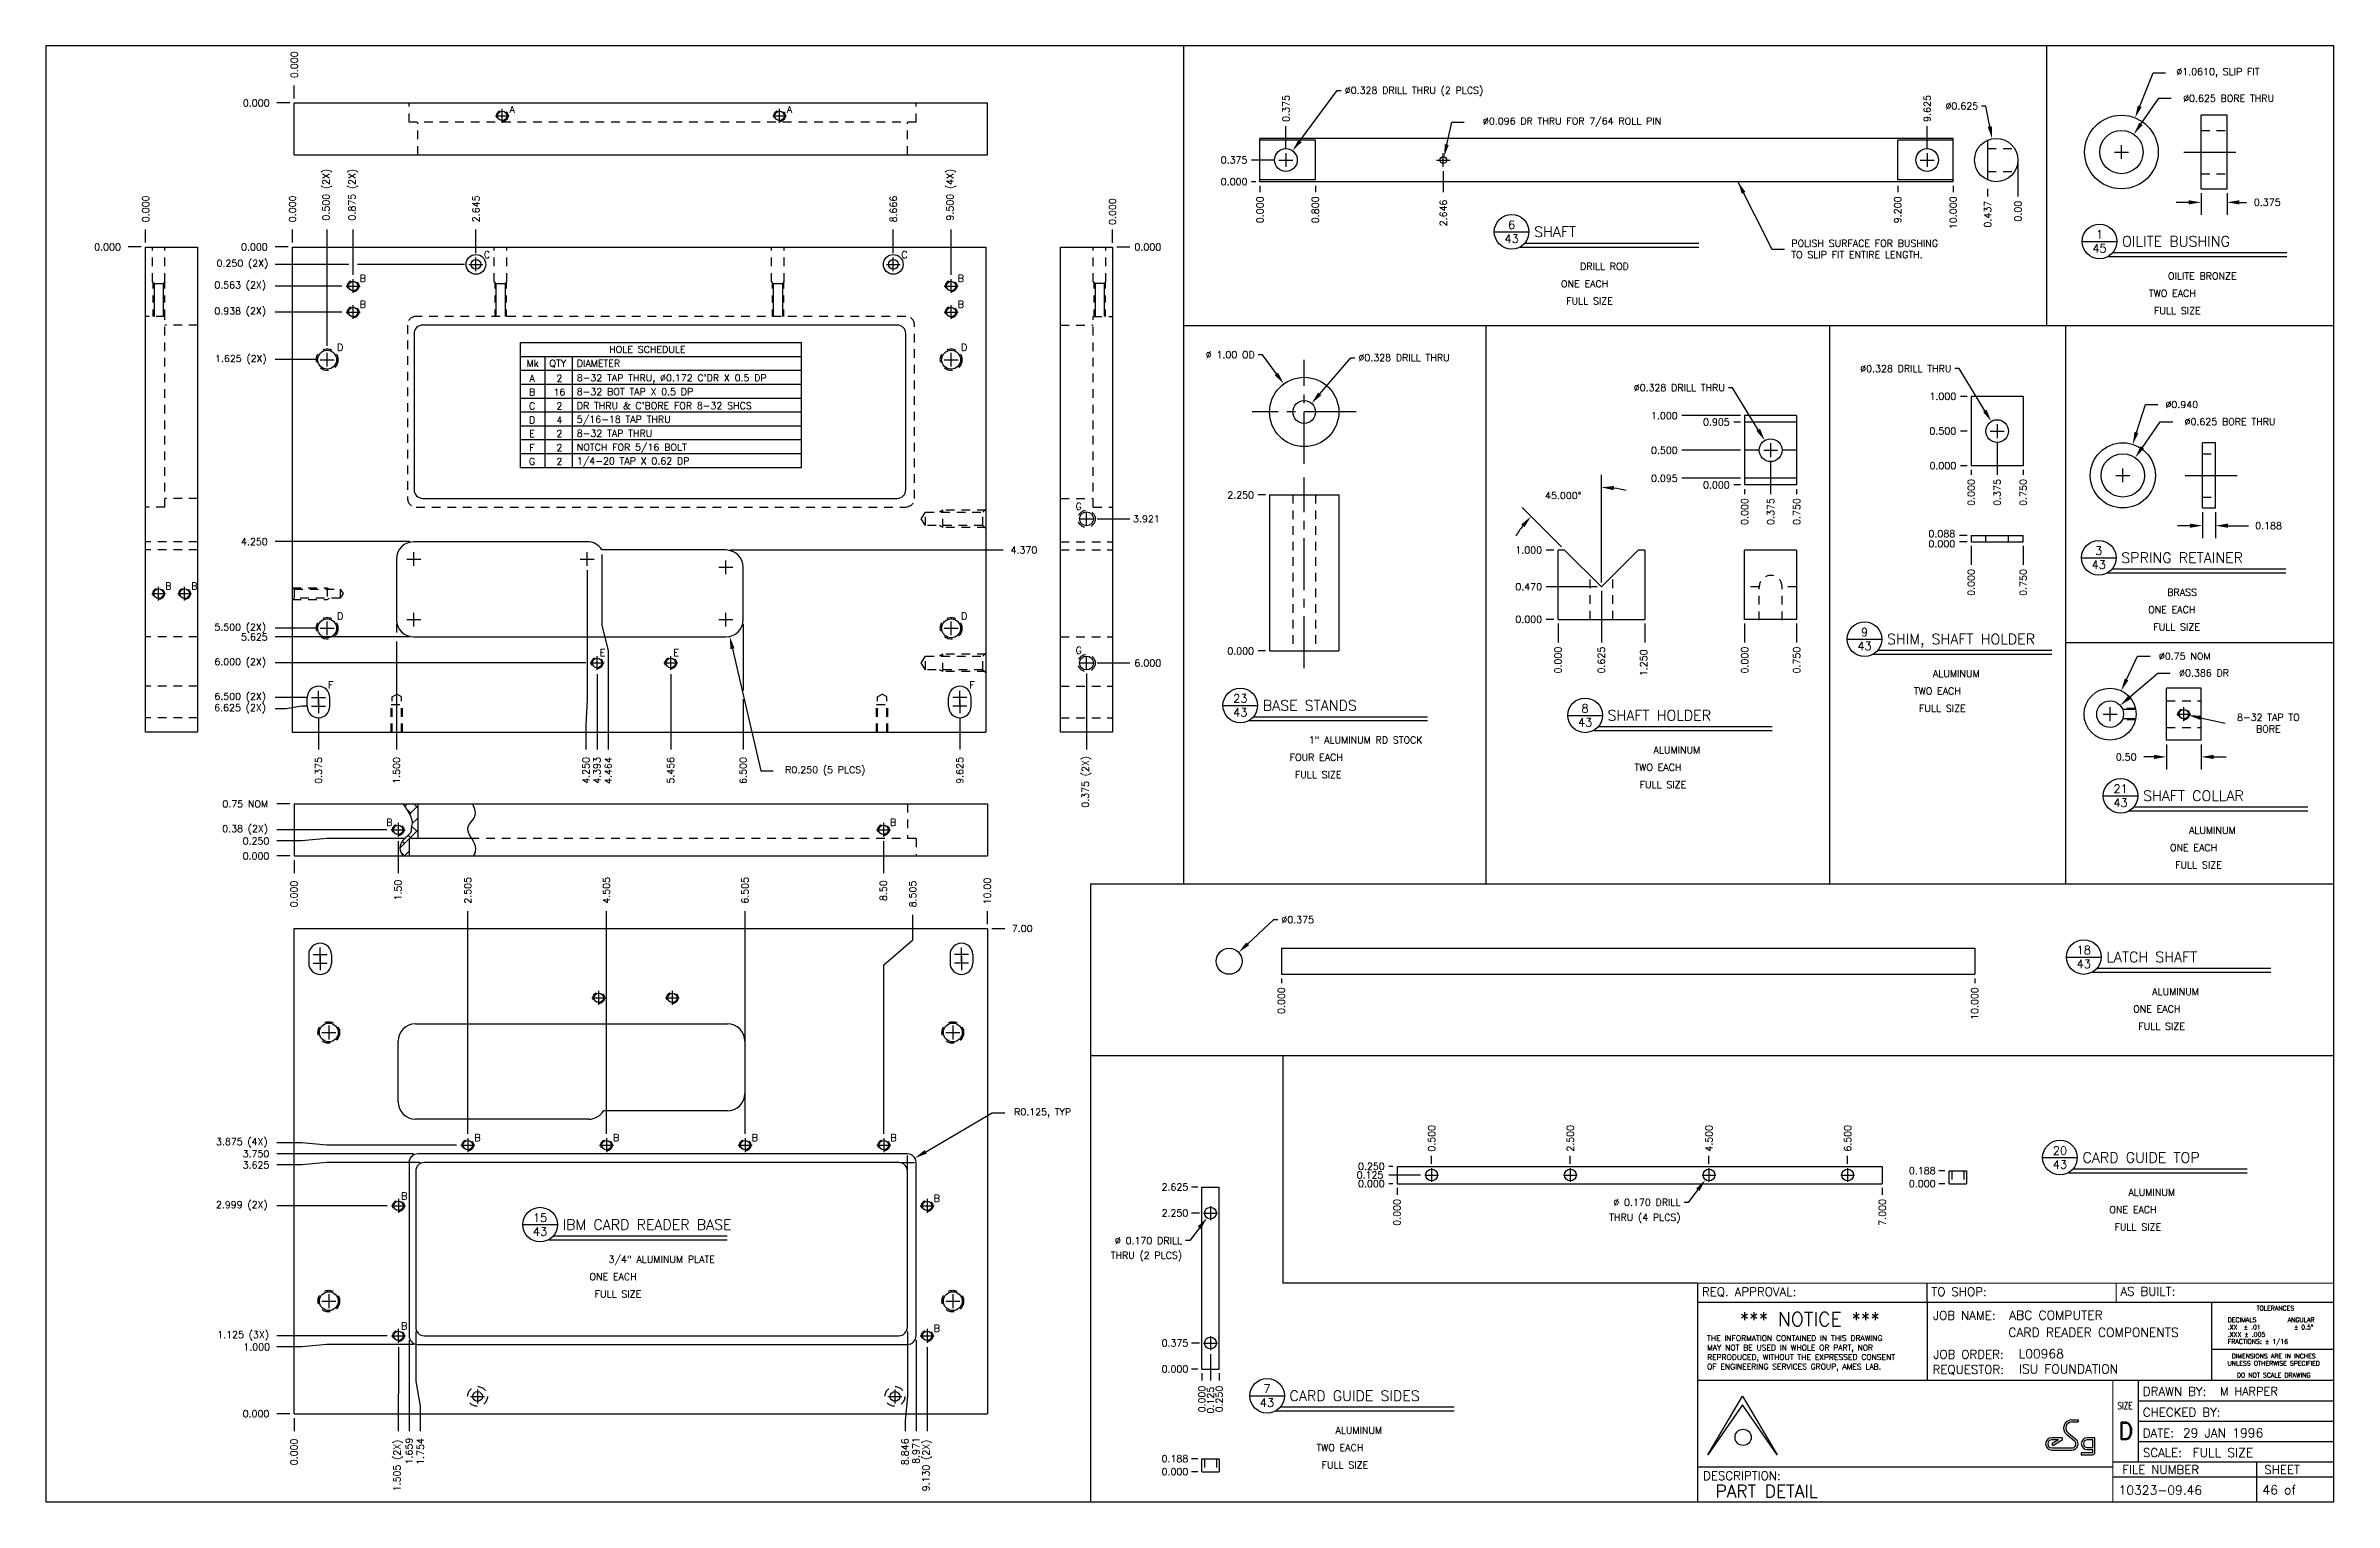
# Model space of a CAD drawing. Extents: x 0 to 33, y 0 to 21.
import ezdxf
from ezdxf.enums import TextEntityAlignment as Align

# ---------------------------------------------------------------- set-up
doc = ezdxf.new("R2010")
doc.units = 0
doc.header["$MEASUREMENT"] = 0
for name, pattern in [('CENTER2', [1.125, 0.75, -0.125, 0.125, -0.125]), ('DASHEDTHIN0', [0.157, 0.098, -0.059]), ('HIDDEN2', [0.1875, 0.125, -0.0625])]:
    doc.linetypes.add(name, pattern=pattern)
doc.layers.get('0').update_dxf_attribs({"linetype": 'CONTINUOUS'})
doc.layers.get('DEFPOINTS').update_dxf_attribs({"linetype": 'CONTINUOUS'})
for name, color, linetype in [('BORDER', 5, 'CONTINUOUS'), ('CENTER', 4, 'CENTER2'), ('DIM', 1, 'CONTINUOUS'), ('HATCH', 2, 'CONTINUOUS'), ('HIDDEN2', 6, 'HIDDEN2'), ('OBJECT', 3, 'CONTINUOUS'), ('TEXT', 1, 'CONTINUOUS')]:
    doc.layers.add(name, color=color, linetype=linetype)
doc.styles.add('ADESK_C$1$ADESK_C$0$ADESK1', font='romans')
doc.styles.add('ADESK_C$1$ADESK_C$0$SIZE', font='romand')
doc.styles.add('BORDERTEXTM', font='romans', dxfattribs={"height": 0.125})
doc.styles.add('FADD', font='simplex.shx')
doc.styles.add('ROMANS', font='romans')
doc.styles.add('SIMPLEX', font='simplex.shx')
doc.styles.add('TITLE', font='italic')
doc.dimstyles.new('ESGMECH', dxfattribs={"dimtxt": 0.1, "dimasz": 0.18, "dimexe": 0.18, "dimexo": 0.0625, "dimgap": 0.06, "dimtad": 0, "dimtih": 1, "dimtoh": 1, "dimdec": 3, "dimzin": 0, "dimdsep": 46, "dimtxsty": 'SIMPLEX', "dimcen": 0.09, "dimclrd": 1, "dimclre": 1, "dimclrt": 1, "dimadec": 0, "dimazin": 0, "dimtfac": 1, "dimtdec": 4, "dimtofl": 0, "dimtmove": 0, "dimatfit": 3, "dimfxl": 1, "dimtolj": 1, "dimtzin": 0, "dimarcsym": 0})
doc.dimstyles.get("Standard").update_dxf_attribs({"dimtxt": 0.1, "dimasz": 0.18, "dimexe": 0.18, "dimexo": 0.063, "dimgap": 0.1, "dimtad": 0, "dimtih": 1, "dimtoh": 1, "dimdec": 3, "dimzin": 0, "dimdsep": 46, "dimtxsty": 'SIMPLEX', "dimcen": 0.1, "dimclrd": 1, "dimclre": 1, "dimclrt": 1, "dimadec": 0, "dimazin": 0, "dimtfac": 0.8, "dimtdec": 0, "dimtofl": 0, "dimtmove": 0, "dimatfit": 0, "dimfxl": 1, "dimtolj": 1, "dimtzin": 0, "dimarcsym": 0})
doc.dimstyles.new('STANDARD$0', dxfattribs={"dimtxt": 0.1, "dimasz": 0.18, "dimexe": 0.18, "dimexo": 0.063, "dimgap": 0.1, "dimtad": 0, "dimtih": 1, "dimtoh": 1, "dimdec": 3, "dimzin": 0, "dimdsep": 46, "dimtxsty": 'SIMPLEX', "dimcen": 0.1, "dimclrd": 1, "dimclre": 1, "dimclrt": 1, "dimadec": 0, "dimazin": 0, "dimtfac": 0.8, "dimtdec": 0, "dimtofl": 0, "dimtmove": 0, "dimatfit": 0, "dimfxl": 1, "dimtolj": 1, "dimtzin": 0, "dimarcsym": 0})
doc.dimstyles.new('STANDARD$3', dxfattribs={"dimtxt": 0.1, "dimasz": 0.18, "dimexe": 0.18, "dimexo": 0.063, "dimgap": 0.1, "dimtad": 0, "dimtih": 1, "dimtoh": 1, "dimdec": 3, "dimzin": 0, "dimdsep": 46, "dimtxsty": 'SIMPLEX', "dimcen": 0.1, "dimclrd": 1, "dimclre": 1, "dimclrt": 1, "dimadec": 0, "dimazin": 0, "dimtfac": 0.8, "dimtdec": 3, "dimtofl": 0, "dimtmove": 0, "dimatfit": 0, "dimfxl": 1, "dimtolj": 1, "dimtzin": 0, "dimarcsym": 0})
doc.dimstyles.new('STANDARD$4', dxfattribs={"dimtxt": 0.1, "dimasz": 0.18, "dimexe": 0.18, "dimexo": 0.063, "dimgap": 0.1, "dimtad": 0, "dimtih": 1, "dimtoh": 1, "dimdec": 3, "dimzin": 0, "dimdsep": 46, "dimtxsty": 'SIMPLEX', "dimcen": 0.1, "dimclrd": 1, "dimclre": 1, "dimclrt": 1, "dimadec": 0, "dimazin": 0, "dimtfac": 0.8, "dimtdec": 3, "dimtofl": 0, "dimtmove": 0, "dimatfit": 0, "dimfxl": 1, "dimtolj": 1, "dimtzin": 0, "dimarcsym": 0})
doc.dimstyles.new('STANDARD$6', dxfattribs={"dimtxt": 0.1, "dimasz": 0.18, "dimexe": 0.18, "dimexo": 0.063, "dimgap": 0.1, "dimtad": 0, "dimtih": 1, "dimtoh": 1, "dimdec": 3, "dimzin": 0, "dimdsep": 46, "dimtxsty": 'SIMPLEX', "dimcen": 0.1, "dimclrd": 1, "dimclre": 1, "dimclrt": 1, "dimadec": 0, "dimazin": 0, "dimtfac": 0.8, "dimtdec": 0, "dimtofl": 0, "dimtmove": 0, "dimatfit": 3, "dimfxl": 1, "dimtolj": 1, "dimtzin": 0, "dimarcsym": 0})
doc.dimstyles.new('STANDARD$7', dxfattribs={"dimtxt": 0.1, "dimasz": 0.18, "dimexe": 0.18, "dimexo": 0.063, "dimgap": 0.1, "dimtad": 0, "dimtih": 1, "dimtoh": 1, "dimdec": 3, "dimzin": 0, "dimdsep": 46, "dimtxsty": 'SIMPLEX', "dimcen": 0.1, "dimclrd": 1, "dimclre": 1, "dimclrt": 1, "dimadec": 0, "dimazin": 0, "dimtfac": 0.8, "dimtdec": 3, "dimtofl": 0, "dimtmove": 0, "dimatfit": 0, "dimfxl": 1, "dimtolj": 1, "dimtzin": 0, "dimarcsym": 0})

msp = doc.modelspace()

# ---------------------------------------------------------------- texts
at = {"color": 1, "linetype": 'ByBlock', "char_height": 0.1, "style": 'SIMPLEX'}
for s, insert, attachment_point in [('{0.250 (2X)}', (3.209, 17.8472), 6), ('{6.625 (2X)}', (2.8026, 11.4372), 5)]:
    msp.add_mtext(s, dxfattribs=dict(at, insert=insert, attachment_point=attachment_point))
at = {"color": 1, "linetype": 'ByBlock', "char_height": 0.1, "attachment_point": 5, "rotation": 90, "style": 'SIMPLEX'}
for s, insert in [('\\A1;1.500', (5.0588, 10.5472)), ('\\A1;4.464', (8.112, 10.5448)), ('\\A1;6.500', (10.0588, 10.5472)), ('\\A1;8.846', (12.3935, 0.7198))]:
    msp.add_mtext(s, dxfattribs=dict(at, insert=insert))
at = {"layer": 'DIM', "style": 'SIMPLEX'}
for s, p in [('0.375', (17.9368, 19.9022)), ('9.625', (27.1868, 19.9022)), ('0.500', (20.0396, 5.048)), ('2.500', (22.0396, 5.048)), ('4.500', (24.0396, 5.048)), ('6.500', (26.0396, 5.048))]:
    msp.add_text(s, height=0.1, rotation=90, dxfattribs=at).set_placement(p)
for s, p in [('%%C0.328 DRILL THRU (2 PLCS)', (18.7358, 20.3072)), ('A', (6.6878, 20.0308)), ('A', (10.6878, 20.0308)), ('C', (6.3189, 17.9385)), ('C', (12.3396, 17.9385)), ('B', (4.5282, 17.5944)), ('B', (13.1532, 17.5944)), ('B', (4.5282, 17.2194)), ('B', (13.1532, 17.2194)), ('D', (4.201, 16.6)), ('D', (13.201, 16.6)), ('%%C0.328 DRILL THRU', (18.9334, 16.4504)), ('G', (14.854, 14.3085)), ('B', (1.7226, 13.1569)), ('B', (2.0976, 13.1569)), ('D', (4.201, 12.725)), ('D', (13.201, 12.725)), ('E', (7.9888, 12.195)), ('E', (9.0513, 12.195)), ('G', (14.854, 12.2295)), ('F', (4.0716, 11.7305)), ('F', (13.3216, 11.7305)), ('B', (4.911, 9.7502)), ('B', (12.1766, 9.7502)), ('%%C0.375', (17.821, 8.3466)), ('B', (6.1816, 5.2022)), ('B', (8.1816, 5.2022)), ('B', (10.1816, 5.2022)), ('B', (12.1816, 5.2022)), ('B', (5.1244, 4.3575)), ('B', (12.8066, 4.3267)), ('B', (5.1244, 2.483)), ('B', (12.8066, 2.4522))]:
    msp.add_text(s, height=0.1, dxfattribs=at).set_placement(p)
for s, p in [('%%C0.625', (27.8717, 20.0808)), ('0.375', (17.3325, 19.3019)), ('0.000', (17.3325, 18.9894)), ('%%C 1.00 OD', (17.438, 16.4943)), ('%%c0.328 DRILL THRU', (27.4864, 16.2938)), ('%%c0.328 DRILL THRU', (24.219, 16.0182)), ('1.000', (27.5552, 15.8921)), ('1.000', (23.5388, 15.6165)), ('0.905', (24.2888, 15.5219)), ('0.500', (23.5388, 15.1165)), ('0.500', (27.5552, 15.3921)), ('0.000', (27.5562, 14.8921)), ('2.250', (17.4276, 14.4716)), ('0.095', (23.5388, 14.7112)), ('0.000', (24.2888, 14.6165)), ('0.088', (27.5411, 13.9142)), ('0.000', (27.5411, 13.7663)), ('1.000', (21.5823, 13.6766)), ('0.470', (21.5823, 13.1462)), ('0.000', (21.5823, 12.6766)), ('0.000', (17.4276, 12.2216)), ('0.125', (19.2932, 4.6617)), ('0.250', (19.3128, 4.7867)), ('0.000', (19.3128, 4.5367)), ('0.188', (27.2584, 4.7242)), ('0.000', (27.2584, 4.5367)), ('2.625', (16.4799, 4.4877)), ('%%C 0.170 DRILL', (23.5792, 4.2663)), ('2.250', (16.4799, 4.1122)), ('THRU (4 PLCS)', (23.5792, 4.0513)), ('%%C 0.170 DRILL', (16.3891, 3.7168)), ('THRU (2 PLCS)', (16.3891, 3.5018)), ('0.375', (16.4799, 2.2377)), ('0.000', (16.4799, 1.8627)), ('0.188', (16.4796, 0.569)), ('0.000', (16.4796, 0.3815))]:
    msp.add_text(s, height=0.1, dxfattribs=at).set_placement(p, align=Align.RIGHT)
for s, p in [('0.000', (17.5618, 18.8262)), ('0.800', (18.3618, 18.8262)), ('9.200', (26.7618, 18.8262)), ('10.000', (27.5618, 18.8262)), ('0.437', (28.0583, 18.7637)), ('0.00', (28.4958, 18.7637)), ('0.000', (27.8213, 14.7501)), ('0.375', (28.1963, 14.7501)), ('0.750', (28.5713, 14.7501)), ('0.000', (24.5539, 14.4745)), ('0.375', (24.9289, 14.4745)), ('0.750', (25.3039, 14.4745)), ('0.000', (27.8213, 13.4518)), ('0.750', (28.5713, 13.4518)), ('0.000', (21.8624, 12.3319)), ('0.625', (22.4874, 12.3319)), ('1.250', (23.0993, 12.2922)), ('0.000', (24.5539, 12.3319)), ('0.750', (25.3039, 12.3319)), ('0.000', (17.8721, 7.4202)), ('10.000', (27.8721, 7.4202)), ('0.000', (19.5396, 4.3656)), ('7.000', (26.5396, 4.3656)), ('0.000', (16.7245, 1.6735)), ('0.250', (16.9745, 1.6735)), ('0.125', (16.8495, 1.6571))]:
    msp.add_text(s, height=0.1, rotation=90, dxfattribs=at).set_placement(p, align=Align.RIGHT)
at = {"layer": 'OBJECT'}
for s, style, p in [('HOLE SCHEDULE', 'FADD', (8.127, 16.5693)), ('Mk', 'FADD', (6.9354, 16.3693)), ('QTY', 'FADD', (7.2646, 16.3693)), ("8-32 TAP THRU, %%C0.172 C'DR X 0.5 DP", 'SIMPLEX', (7.6594, 16.1603)), ('DIAMETER', 'FADD', (7.659, 16.3693)), ('8-32 BOT TAP X 0.5 DP', 'SIMPLEX', (7.6594, 15.9606)), ("DR THRU & C'BORE FOR 8-32 SHCS", 'SIMPLEX', (7.6594, 15.7601)), ('5/16-18 TAP THRU', 'SIMPLEX', (7.6594, 15.5601)), ('8-32 TAP THRU', 'SIMPLEX', (7.6594, 15.3601)), ('NOTCH FOR 5/16 BOLT', 'SIMPLEX', (7.6594, 15.1601)), ('1/4-20 TAP X 0.62 DP', 'SIMPLEX', (7.6594, 14.9601))]:
    msp.add_text(s, height=0.1, dxfattribs=dict(at, style=style)).set_placement(p)
at = {"layer": 'OBJECT', "style": 'SIMPLEX'}
for s, p in [('A', (7.0142, 16.1539)), ('2', (7.4087, 16.1539)), ('C', (7.0142, 15.7539)), ('B', (7.0142, 15.9539)), ('16', (7.4087, 15.9539)), ('2', (7.4087, 15.7539)), ('D', (7.0142, 15.5539)), ('4', (7.4087, 15.5539)), ('E', (7.0142, 15.3539)), ('F', (7.0142, 15.1539)), ('2', (7.4087, 15.3539)), ('2', (7.4087, 15.1539)), ('G', (7.0142, 14.9539)), ('2', (7.4087, 14.9539))]:
    msp.add_text(s, height=0.1, dxfattribs=at).set_placement(p, align=Align.CENTER)
at = {"layer": 'OBJECT', "color": 1, "insert": (25.1768, 18.0686), "char_height": 0.1, "attachment_point": 4, "style": 'SIMPLEX'}
msp.add_mtext('{POLISH SURFACE FOR BUSHING}\\P{TO SLIP FIT ENTIRE LENGTH.}', dxfattribs=at)

# ---------------------------------------------------------------- blocks, each defined once
blk = doc.blocks.new('*D4')
at = {"color": 1, "linetype": 'ByBlock', "transparency": 16777216}
blk.add_line((1.586, 44.95), (1.586, 45.137), dxfattribs=at)
at = {"layer": 'DEFPOINTS', "color": 0, "linetype": 'ByBlock', "transparency": 16777216}
for p in [(1.586, 45.137), (1.586, 44.887), (1.586, 44.887)]:
    blk.add_point(p, dxfattribs=at)
at = {"color": 1, "linetype": 'ByBlock', "transparency": 16777216, "insert": (1.586, 45.437), "char_height": 0.1, "attachment_point": 5, "rotation": 90, "style": 'SIMPLEX'}
blk.add_mtext('\\A1;0.000', dxfattribs=at)
blk = doc.blocks.new('*D5')
at = {"color": 1, "linetype": 'ByBlock', "transparency": 16777216}
blk.add_line((4.231, 44.8), (4.231, 45.137), dxfattribs=at)
at = {"layer": 'DEFPOINTS', "color": 0, "linetype": 'ByBlock', "transparency": 16777216}
for p in [(4.231, 45.137), (1.586, 44.887), (4.231, 44.737)]:
    blk.add_point(p, dxfattribs=at)
at = {"color": 1, "linetype": 'ByBlock', "transparency": 16777216, "insert": (4.231, 45.437), "char_height": 0.1, "attachment_point": 5, "rotation": 90, "style": 'SIMPLEX'}
blk.add_mtext('\\A1;2.645', dxfattribs=at)
blk = doc.blocks.new('*D6')
at = {"color": 1, "linetype": 'ByBlock', "transparency": 16777216}
blk.add_line((10.252, 44.8), (10.252, 45.137), dxfattribs=at)
at = {"layer": 'DEFPOINTS', "color": 0, "linetype": 'ByBlock', "transparency": 16777216}
for p in [(10.252, 45.137), (1.586, 44.887), (10.252, 44.737)]:
    blk.add_point(p, dxfattribs=at)
at = {"color": 1, "linetype": 'ByBlock', "transparency": 16777216, "insert": (10.252, 45.434), "char_height": 0.1, "attachment_point": 5, "rotation": 90, "style": 'SIMPLEX'}
blk.add_mtext('\\A1;8.666', dxfattribs=at)
blk = doc.blocks.new('*D7')
at = {"color": 1, "linetype": 'ByBlock', "transparency": 16777216}
blk.add_line((2.461, 44.487), (2.461, 45.137), dxfattribs=at)
at = {"layer": 'DEFPOINTS', "color": 0, "linetype": 'ByBlock', "transparency": 16777216}
for p in [(2.461, 45.137), (1.586, 44.887), (2.461, 44.424)]:
    blk.add_point(p, dxfattribs=at)
at = {"color": 1, "linetype": 'ByBlock', "transparency": 16777216, "insert": (2.461, 45.641), "char_height": 0.1, "attachment_point": 5, "rotation": 90, "style": 'SIMPLEX'}
blk.add_mtext('\\A1;{0.875 (2X)}', dxfattribs=at)
blk = doc.blocks.new('*D8')
at = {"color": 1, "linetype": 'ByBlock', "transparency": 16777216}
blk.add_line((11.086, 44.487), (11.086, 45.137), dxfattribs=at)
at = {"layer": 'DEFPOINTS', "color": 0, "linetype": 'ByBlock', "transparency": 16777216}
for p in [(11.086, 45.137), (1.586, 44.887), (11.086, 44.424)]:
    blk.add_point(p, dxfattribs=at)
at = {"color": 1, "linetype": 'ByBlock', "transparency": 16777216, "insert": (11.086, 45.641), "char_height": 0.1, "attachment_point": 5, "rotation": 90, "style": 'SIMPLEX'}
blk.add_mtext('\\A1;{9.500 (4X)}', dxfattribs=at)
blk = doc.blocks.new('*D9')
at = {"color": 1, "linetype": 'ByBlock', "transparency": 16777216}
blk.add_line((2.298, 44.324), (1.336, 44.324), dxfattribs=at)
at = {"layer": 'DEFPOINTS', "color": 0, "linetype": 'ByBlock', "transparency": 16777216}
for p in [(1.586, 44.887), (1.336, 44.324), (2.361, 44.324)]:
    blk.add_point(p, dxfattribs=at)
at = {"color": 1, "linetype": 'ByBlock', "transparency": 16777216, "insert": (0.831, 44.324), "char_height": 0.1, "attachment_point": 5, "style": 'SIMPLEX'}
blk.add_mtext('\\A1;{0.563 (2X)}', dxfattribs=at)
blk = doc.blocks.new('*D10')
at = {"color": 1, "linetype": 'ByBlock', "transparency": 16777216}
blk.add_line((2.298, 43.949), (1.336, 43.949), dxfattribs=at)
at = {"layer": 'DEFPOINTS', "color": 0, "linetype": 'ByBlock', "transparency": 16777216}
for p in [(1.586, 44.887), (1.336, 43.949), (2.361, 43.949)]:
    blk.add_point(p, dxfattribs=at)
at = {"color": 1, "linetype": 'ByBlock', "transparency": 16777216, "insert": (0.831, 43.949), "char_height": 0.1, "attachment_point": 5, "style": 'SIMPLEX'}
blk.add_mtext('\\A1;{0.938 (2X)}', dxfattribs=at)
blk = doc.blocks.new('*D11')
at = {"color": 1, "linetype": 'ByBlock', "transparency": 16777216}
blk.add_line((3.273, 40.637), (1.336, 40.637), dxfattribs=at)
at = {"layer": 'DEFPOINTS', "color": 0, "linetype": 'ByBlock', "transparency": 16777216}
for p in [(1.586, 44.887), (1.336, 40.637), (3.336, 40.637)]:
    blk.add_point(p, dxfattribs=at)
at = {"color": 1, "linetype": 'ByBlock', "transparency": 16777216, "insert": (1.036, 40.637), "char_height": 0.1, "attachment_point": 5, "style": 'SIMPLEX'}
blk.add_mtext('\\A1;4.250', dxfattribs=at)
blk = doc.blocks.new('*D12')
at = {"color": 1, "linetype": 'ByBlock', "transparency": 16777216}
blk.add_line((3.273, 39.262), (1.336, 39.262), dxfattribs=at)
at = {"layer": 'DEFPOINTS', "color": 0, "linetype": 'ByBlock', "transparency": 16777216}
for p in [(1.586, 44.887), (1.336, 39.262), (3.336, 39.262)]:
    blk.add_point(p, dxfattribs=at)
at = {"color": 1, "linetype": 'ByBlock', "transparency": 16777216, "insert": (1.036, 39.262), "char_height": 0.1, "attachment_point": 5, "style": 'SIMPLEX'}
blk.add_mtext('\\A1;5.625', dxfattribs=at)
blk = doc.blocks.new('*D13')
at = {"color": 1, "linetype": 'ByBlock', "transparency": 16777216}
blk.add_line((1.798, 38.387), (1.336, 38.387), dxfattribs=at)
at = {"layer": 'DEFPOINTS', "color": 0, "linetype": 'ByBlock', "transparency": 16777216}
for p in [(1.586, 44.887), (1.336, 38.387), (1.861, 38.387)]:
    blk.add_point(p, dxfattribs=at)
at = {"color": 1, "linetype": 'ByBlock', "transparency": 16777216, "insert": (0.831, 38.387), "char_height": 0.1, "attachment_point": 5, "style": 'SIMPLEX'}
blk.add_mtext('\\A1;{6.500 (2X)}', dxfattribs=at)
blk = doc.blocks.new('*D14')
at = {"color": 1, "linetype": 'ByBlock', "transparency": 16777216}
blk.add_line((5.979, 38.724), (5.979, 37.637), dxfattribs=at)
at = {"layer": 'DEFPOINTS', "color": 0, "linetype": 'ByBlock', "transparency": 16777216}
for p in [(1.586, 44.887), (5.979, 38.787), (5.979, 37.637)]:
    blk.add_point(p, dxfattribs=at)
at = {"color": 1, "linetype": 'ByBlock', "transparency": 16777216, "insert": (5.979, 37.337), "char_height": 0.1, "attachment_point": 5, "rotation": 90, "style": 'SIMPLEX'}
blk.add_mtext('\\A1;4.393', dxfattribs=at)
blk = doc.blocks.new('*D15')
at = {"color": 1, "linetype": 'ByBlock', "transparency": 16777216}
blk.add_line((7.042, 38.724), (7.042, 37.637), dxfattribs=at)
at = {"layer": 'DEFPOINTS', "color": 0, "linetype": 'ByBlock', "transparency": 16777216}
for p in [(1.586, 44.887), (7.042, 38.787), (7.042, 37.637)]:
    blk.add_point(p, dxfattribs=at)
at = {"color": 1, "linetype": 'ByBlock', "transparency": 16777216, "insert": (7.042, 37.339), "char_height": 0.1, "attachment_point": 5, "rotation": 90, "style": 'SIMPLEX'}
blk.add_mtext('\\A1;5.456', dxfattribs=at)
blk = doc.blocks.new('*D16')
at = {"color": 1, "linetype": 'ByBlock', "transparency": 16777216}
blk.add_line((5.816, 38.887), (1.336, 38.887), dxfattribs=at)
at = {"layer": 'DEFPOINTS', "color": 0, "linetype": 'ByBlock', "transparency": 16777216}
for p in [(1.586, 44.887), (1.336, 38.887), (5.879, 38.887)]:
    blk.add_point(p, dxfattribs=at)
at = {"color": 1, "linetype": 'ByBlock', "transparency": 16777216, "insert": (0.831, 38.887), "char_height": 0.1, "attachment_point": 5, "style": 'SIMPLEX'}
blk.add_mtext('\\A1;{6.000 (2X)}', dxfattribs=at)
blk = doc.blocks.new('*D17')
at = {"color": 1, "linetype": 'ByBlock', "transparency": 16777216}
blk.add_line((7.899, 40.517), (11.836, 40.517), dxfattribs=at)
at = {"layer": 'DEFPOINTS', "color": 0, "linetype": 'ByBlock', "transparency": 16777216}
for p in [(1.586, 44.887), (7.836, 40.517), (11.836, 40.517)]:
    blk.add_point(p, dxfattribs=at)
at = {"color": 1, "linetype": 'ByBlock', "transparency": 16777216, "insert": (12.136, 40.517), "char_height": 0.1, "attachment_point": 5, "style": 'SIMPLEX'}
blk.add_mtext('\\A1;4.370', dxfattribs=at)
blk = doc.blocks.new('*D18')
at = {"color": 1, "linetype": 'ByBlock', "transparency": 16777216}
for p, q in [((5.836, 40.224), (5.836, 38.357)), ((5.836, 38.357), (5.819, 37.997)), ((5.819, 37.997), (5.819, 37.637))]:
    blk.add_line(p, q, dxfattribs=at)
at = {"layer": 'DEFPOINTS', "color": 0, "linetype": 'ByBlock', "transparency": 16777216}
for p in [(1.586, 44.887), (5.836, 40.287), (5.819, 37.637)]:
    blk.add_point(p, dxfattribs=at)
at = {"color": 1, "linetype": 'ByBlock', "transparency": 16777216, "insert": (5.819, 37.337), "char_height": 0.1, "attachment_point": 5, "rotation": 90, "style": 'SIMPLEX'}
blk.add_mtext('\\A1;4.250', dxfattribs=at)
blk = doc.blocks.new('*D19')
at = {"color": 1, "linetype": 'ByBlock', "transparency": 16777216}
blk.add_line((1.961, 38.099), (1.961, 37.637), dxfattribs=at)
at = {"layer": 'DEFPOINTS', "color": 0, "linetype": 'ByBlock', "transparency": 16777216}
for p in [(1.586, 44.887), (1.961, 38.162), (1.961, 37.637)]:
    blk.add_point(p, dxfattribs=at)
at = {"color": 1, "linetype": 'ByBlock', "transparency": 16777216, "insert": (1.961, 37.337), "char_height": 0.1, "attachment_point": 5, "rotation": 90, "style": 'SIMPLEX'}
blk.add_mtext('\\A1;0.375', dxfattribs=at)
blk = doc.blocks.new('*D20')
at = {"color": 1, "linetype": 'ByBlock', "transparency": 16777216}
blk.add_line((11.211, 38.099), (11.211, 37.637), dxfattribs=at)
at = {"layer": 'DEFPOINTS', "color": 0, "linetype": 'ByBlock', "transparency": 16777216}
for p in [(1.586, 44.887), (11.211, 38.162), (11.211, 37.637)]:
    blk.add_point(p, dxfattribs=at)
at = {"color": 1, "linetype": 'ByBlock', "transparency": 16777216, "insert": (11.211, 37.337), "char_height": 0.1, "attachment_point": 5, "rotation": 90, "style": 'SIMPLEX'}
blk.add_mtext('\\A1;9.625', dxfattribs=at)
blk = doc.blocks.new('*D21')
at = {"color": 1, "linetype": 'ByBlock', "transparency": 16777216}
for p, q in [((7.836, 39.412), (7.836, 39.612)), ((7.736, 39.512), (7.936, 39.512)), ((7.933, 39.093), (8.34, 37.329)), ((8.34, 37.329), (8.52, 37.329))]:
    blk.add_line(p, q, dxfattribs=at)
blk.add_solid([(7.962, 39.099), (7.903, 39.086), (7.892, 39.268)], dxfattribs=at)
at = {"layer": 'DEFPOINTS', "color": 0, "linetype": 'ByBlock', "transparency": 16777216}
for p in [(7.836, 39.512), (7.892, 39.268)]:
    blk.add_point(p, dxfattribs=at)
at = {"color": 1, "linetype": 'ByBlock', "transparency": 16777216, "insert": (9.27, 37.329), "char_height": 0.1, "attachment_point": 5, "style": 'SIMPLEX'}
blk.add_mtext('\\A1;{R0.250 (5 PLCS)}', dxfattribs=at)
blk = doc.blocks.new('*D22')
at = {"color": 1, "linetype": 'ByBlock', "transparency": 16777216}
blk.add_line((1.523, 44.887), (1.336, 44.887), dxfattribs=at)
at = {"layer": 'DEFPOINTS', "color": 0, "linetype": 'ByBlock', "transparency": 16777216}
for p in [(1.336, 44.887), (1.586, 44.887), (1.586, 44.887)]:
    blk.add_point(p, dxfattribs=at)
at = {"color": 1, "linetype": 'ByBlock', "transparency": 16777216, "insert": (1.036, 44.887), "char_height": 0.1, "attachment_point": 5, "style": 'SIMPLEX'}
blk.add_mtext('\\A1;0.000', dxfattribs=at)
blk = doc.blocks.new('*D23')
at = {"color": 1, "linetype": 'ByBlock', "transparency": 16777216}
blk.add_line((-0.595, 44.887), (-0.782, 44.887), dxfattribs=at)
at = {"layer": 'DEFPOINTS', "color": 0, "linetype": 'ByBlock', "transparency": 16777216}
for p in [(-0.782, 44.887), (-0.532, 44.887), (-0.532, 44.887)]:
    blk.add_point(p, dxfattribs=at)
at = {"color": 1, "linetype": 'ByBlock', "transparency": 16777216, "insert": (-1.082, 44.887), "char_height": 0.1, "attachment_point": 5, "style": 'SIMPLEX'}
blk.add_mtext('\\A1;0.000', dxfattribs=at)
blk = doc.blocks.new('*D24')
at = {"color": 1, "linetype": 'ByBlock', "transparency": 16777216}
blk.add_line((-0.532, 44.95), (-0.532, 45.137), dxfattribs=at)
at = {"layer": 'DEFPOINTS', "color": 0, "linetype": 'ByBlock', "transparency": 16777216}
for p in [(-0.532, 45.137), (-0.532, 44.887), (-0.532, 44.887)]:
    blk.add_point(p, dxfattribs=at)
at = {"color": 1, "linetype": 'ByBlock', "transparency": 16777216, "insert": (-0.532, 45.437), "char_height": 0.1, "attachment_point": 5, "rotation": 90, "style": 'SIMPLEX'}
blk.add_mtext('\\A1;0.000', dxfattribs=at)
blk = doc.blocks.new('*D28')
at = {"color": 1, "linetype": 'ByBlock', "transparency": 16777216}
blk.add_line((13.964, 44.949), (13.964, 45.137), dxfattribs=at)
at = {"layer": 'DEFPOINTS', "color": 0, "linetype": 'ByBlock', "transparency": 16777216}
for p in [(13.964, 45.137), (13.964, 44.887), (13.964, 44.887)]:
    blk.add_point(p, dxfattribs=at)
at = {"color": 1, "linetype": 'ByBlock', "transparency": 16777216, "insert": (13.964, 45.397), "char_height": 0.1, "attachment_point": 5, "rotation": 90, "style": 'SIMPLEX'}
blk.add_mtext('\\A1;0.000', dxfattribs=at)
blk = doc.blocks.new('*D29')
at = {"color": 1, "linetype": 'ByBlock', "transparency": 16777216}
blk.add_line((14.027, 44.887), (14.214, 44.887), dxfattribs=at)
at = {"layer": 'DEFPOINTS', "color": 0, "linetype": 'ByBlock', "transparency": 16777216}
for p in [(13.964, 44.887), (13.964, 44.887), (14.214, 44.887)]:
    blk.add_point(p, dxfattribs=at)
at = {"color": 1, "linetype": 'ByBlock', "transparency": 16777216, "insert": (14.474, 44.887), "char_height": 0.1, "attachment_point": 5, "style": 'SIMPLEX'}
blk.add_mtext('\\A1;0.000', dxfattribs=at)
blk = doc.blocks.new('*D30')
at = {"color": 1, "linetype": 'ByBlock', "transparency": 16777216}
blk.add_line((13.742, 40.966), (14.214, 40.966), dxfattribs=at)
at = {"layer": 'DEFPOINTS', "color": 0, "linetype": 'ByBlock', "transparency": 16777216}
for p in [(13.964, 44.887), (13.679, 40.966), (14.214, 40.966)]:
    blk.add_point(p, dxfattribs=at)
at = {"color": 1, "linetype": 'ByBlock', "transparency": 16777216, "insert": (14.453, 40.966), "char_height": 0.1, "attachment_point": 5, "style": 'SIMPLEX'}
blk.add_mtext('\\A1;3.921', dxfattribs=at)
blk = doc.blocks.new('*D31')
at = {"color": 1, "linetype": 'ByBlock', "transparency": 16777216}
blk.add_line((13.742, 38.887), (14.214, 38.887), dxfattribs=at)
at = {"layer": 'DEFPOINTS', "color": 0, "linetype": 'ByBlock', "transparency": 16777216}
for p in [(13.964, 44.887), (13.679, 38.887), (14.214, 38.887)]:
    blk.add_point(p, dxfattribs=at)
at = {"color": 1, "linetype": 'ByBlock', "transparency": 16777216, "insert": (14.474, 38.887), "char_height": 0.1, "attachment_point": 5, "style": 'SIMPLEX'}
blk.add_mtext('\\A1;6.000', dxfattribs=at)
blk = doc.blocks.new('*D32')
at = {"color": 1, "linetype": 'ByBlock', "transparency": 16777216}
blk.add_line((13.589, 38.734), (13.589, 37.637), dxfattribs=at)
at = {"layer": 'DEFPOINTS', "color": 0, "linetype": 'ByBlock', "transparency": 16777216}
for p in [(13.964, 44.887), (13.589, 38.797), (13.589, 37.637)]:
    blk.add_point(p, dxfattribs=at)
at = {"color": 1, "linetype": 'ByBlock', "transparency": 16777216, "insert": (13.589, 37.172), "char_height": 0.1, "attachment_point": 5, "rotation": 90, "style": 'SIMPLEX'}
blk.add_mtext('\\A1;{0.375 (2X)}', dxfattribs=at)
blk = doc.blocks.new('*D33')
at = {"color": 1, "linetype": 'ByBlock', "transparency": 16777216}
blk.add_line((1.523, 47.394), (1.336, 47.394), dxfattribs=at)
at = {"layer": 'DEFPOINTS', "color": 0, "linetype": 'ByBlock', "transparency": 16777216}
for p in [(1.336, 47.394), (1.586, 47.394), (1.586, 47.394)]:
    blk.add_point(p, dxfattribs=at)
at = {"color": 1, "linetype": 'ByBlock', "transparency": 16777216, "insert": (1.036, 47.394), "char_height": 0.1, "attachment_point": 5, "style": 'SIMPLEX'}
blk.add_mtext('\\A1;0.000', dxfattribs=at)
blk = doc.blocks.new('*D34')
at = {"color": 1, "linetype": 'ByBlock', "transparency": 16777216}
blk.add_line((1.586, 47.457), (1.586, 47.644), dxfattribs=at)
at = {"layer": 'DEFPOINTS', "color": 0, "linetype": 'ByBlock', "transparency": 16777216}
for p in [(1.586, 47.644), (1.586, 47.394), (1.586, 47.394)]:
    blk.add_point(p, dxfattribs=at)
at = {"color": 1, "linetype": 'ByBlock', "transparency": 16777216, "insert": (1.586, 47.944), "char_height": 0.1, "attachment_point": 5, "rotation": 90, "style": 'SIMPLEX'}
blk.add_mtext('\\A1;0.000', dxfattribs=at)
blk = doc.blocks.new('*D38')
at = {"color": 1, "linetype": 'ByBlock', "transparency": 16777216}
blk.add_line((2.086, 43.461), (2.086, 45.137), dxfattribs=at)
at = {"layer": 'DEFPOINTS', "color": 0, "linetype": 'ByBlock', "transparency": 16777216}
for p in [(2.086, 45.137), (1.586, 44.887), (2.086, 43.398)]:
    blk.add_point(p, dxfattribs=at)
at = {"color": 1, "linetype": 'ByBlock', "transparency": 16777216, "insert": (2.086, 45.641), "char_height": 0.1, "attachment_point": 5, "rotation": 90, "style": 'SIMPLEX'}
blk.add_mtext('\\A1;{0.500 (2X)}', dxfattribs=at)
blk = doc.blocks.new('*D39')
at = {"color": 1, "linetype": 'ByBlock', "transparency": 16777216}
blk.add_line((1.923, 43.262), (1.336, 43.262), dxfattribs=at)
at = {"layer": 'DEFPOINTS', "color": 0, "linetype": 'ByBlock', "transparency": 16777216}
for p in [(1.586, 44.887), (1.336, 43.262), (1.986, 43.262)]:
    blk.add_point(p, dxfattribs=at)
at = {"color": 1, "linetype": 'ByBlock', "transparency": 16777216, "insert": (0.841, 43.262), "char_height": 0.1, "attachment_point": 5, "style": 'SIMPLEX'}
blk.add_mtext('\\A1;{1.625 (2X)}', dxfattribs=at)
blk = doc.blocks.new('*D40')
at = {"color": 1, "linetype": 'ByBlock', "transparency": 16777216}
blk.add_line((1.923, 39.387), (1.336, 39.387), dxfattribs=at)
at = {"layer": 'DEFPOINTS', "color": 0, "linetype": 'ByBlock', "transparency": 16777216}
for p in [(1.586, 44.887), (1.336, 39.387), (1.986, 39.387)]:
    blk.add_point(p, dxfattribs=at)
at = {"color": 1, "linetype": 'ByBlock', "transparency": 16777216, "insert": (0.831, 39.387), "char_height": 0.1, "attachment_point": 5, "style": 'SIMPLEX'}
blk.add_mtext('\\A1;{5.500 (2X)}', dxfattribs=at)
blk = doc.blocks.new('*D41')
at = {"color": 1, "linetype": 'ByBlock', "transparency": 16777216}
blk.add_line((2.923, 35.754), (1.336, 35.754), dxfattribs=at)
at = {"layer": 'DEFPOINTS', "color": 0, "linetype": 'ByBlock', "transparency": 16777216}
for p in [(1.336, 35.754), (2.986, 35.754), (1.586, 35.379)]:
    blk.add_point(p, dxfattribs=at)
at = {"color": 1, "linetype": 'ByBlock', "transparency": 16777216, "insert": (0.879, 35.754), "char_height": 0.1, "attachment_point": 5, "style": 'SIMPLEX'}
blk.add_mtext('\\A1;{0.38 (2X)}', dxfattribs=at)
blk = doc.blocks.new('*D42')
at = {"color": 1, "linetype": 'ByBlock', "transparency": 16777216}
blk.add_line((1.523, 36.129), (1.336, 36.129), dxfattribs=at)
at = {"layer": 'DEFPOINTS', "color": 0, "linetype": 'ByBlock', "transparency": 16777216}
for p in [(1.336, 36.129), (1.586, 36.129), (1.586, 35.379)]:
    blk.add_point(p, dxfattribs=at)
at = {"color": 1, "linetype": 'ByBlock', "transparency": 16777216, "insert": (0.881, 36.129), "char_height": 0.1, "attachment_point": 5, "style": 'SIMPLEX'}
blk.add_mtext('\\A1;{0.75 NOM}', dxfattribs=at)
blk = doc.blocks.new('*D43')
at = {"color": 1, "linetype": 'ByBlock', "transparency": 16777216}
blk.add_line((1.523, 35.379), (1.336, 35.379), dxfattribs=at)
at = {"layer": 'DEFPOINTS', "color": 0, "linetype": 'ByBlock', "transparency": 16777216}
for p in [(1.336, 35.379), (1.586, 35.379), (1.586, 35.379)]:
    blk.add_point(p, dxfattribs=at)
at = {"color": 1, "linetype": 'ByBlock', "transparency": 16777216, "insert": (1.036, 35.379), "char_height": 0.1, "attachment_point": 5, "style": 'SIMPLEX'}
blk.add_mtext('\\A1;0.000', dxfattribs=at)
blk = doc.blocks.new('*D44')
at = {"color": 1, "linetype": 'ByBlock', "transparency": 16777216}
for p, q in [((1.696, 35.594), (1.336, 35.594)), ((2.056, 35.629), (1.696, 35.594)), ((3.182, 35.629), (2.056, 35.629))]:
    blk.add_line(p, q, dxfattribs=at)
at = {"layer": 'DEFPOINTS', "color": 0, "linetype": 'ByBlock', "transparency": 16777216}
for p in [(1.336, 35.594), (1.586, 35.379), (3.245, 35.629)]:
    blk.add_point(p, dxfattribs=at)
at = {"color": 1, "linetype": 'ByBlock', "transparency": 16777216, "insert": (1.036, 35.594), "char_height": 0.1, "attachment_point": 5, "style": 'SIMPLEX'}
blk.add_mtext('\\A1;0.250', dxfattribs=at)
blk = doc.blocks.new('*X45')
at = {"color": 0}
for p, q in [((3.182, 36.091), (3.22, 36.129)), ((3.265, 35.998), (3.2, 36.063)), ((3.25, 35.982), (3.37, 36.102)), ((3.37, 36.07), (3.311, 36.129)), ((3.281, 35.629), (3.233, 35.677)), ((3.25, 35.629), (3.37, 35.749)), ((3.354, 35.733), (3.28, 35.807)), ((3.288, 35.844), (3.37, 35.925)), ((3.112, 35.491), (3.245, 35.624)), ((3.177, 35.379), (3.125, 35.431)), ((3.177, 35.556), (3.146, 35.587)), ((3.177, 35.379), (3.245, 35.447))]:
    blk.add_line(p, q, dxfattribs=at)
blk = doc.blocks.new('*D46')
at = {"color": 1, "linetype": 'ByBlock', "transparency": 16777216}
blk.add_line((1.586, 35.316), (1.586, 35.129), dxfattribs=at)
at = {"layer": 'DEFPOINTS', "color": 0, "linetype": 'ByBlock', "transparency": 16777216}
for p in [(1.586, 35.379), (1.586, 35.379), (1.586, 35.129)]:
    blk.add_point(p, dxfattribs=at)
at = {"color": 1, "linetype": 'ByBlock', "transparency": 16777216, "insert": (1.586, 34.829), "char_height": 0.1, "attachment_point": 5, "rotation": 90, "style": 'SIMPLEX'}
blk.add_mtext('\\A1;0.000', dxfattribs=at)
blk = doc.blocks.new('*D47')
at = {"color": 1, "linetype": 'ByBlock', "transparency": 16777216}
blk.add_line((3.086, 35.591), (3.086, 35.129), dxfattribs=at)
at = {"layer": 'DEFPOINTS', "color": 0, "linetype": 'ByBlock', "transparency": 16777216}
for p in [(3.086, 35.654), (1.586, 35.379), (3.086, 35.129)]:
    blk.add_point(p, dxfattribs=at)
at = {"color": 1, "linetype": 'ByBlock', "transparency": 16777216, "insert": (3.086, 34.886), "char_height": 0.1, "attachment_point": 5, "rotation": 90, "style": 'SIMPLEX'}
blk.add_mtext('\\A1;1.50', dxfattribs=at)
blk = doc.blocks.new('*D48')
at = {"color": 1, "linetype": 'ByBlock', "transparency": 16777216}
blk.add_line((10.086, 35.591), (10.086, 35.129), dxfattribs=at)
at = {"layer": 'DEFPOINTS', "color": 0, "linetype": 'ByBlock', "transparency": 16777216}
for p in [(10.086, 35.654), (1.586, 35.379), (10.086, 35.129)]:
    blk.add_point(p, dxfattribs=at)
at = {"color": 1, "linetype": 'ByBlock', "transparency": 16777216, "insert": (10.086, 34.877), "char_height": 0.1, "attachment_point": 5, "rotation": 90, "style": 'SIMPLEX'}
blk.add_mtext('\\A1;8.50', dxfattribs=at)
blk = doc.blocks.new('*D49')
at = {"color": 1, "linetype": 'ByBlock', "transparency": 16777216}
blk.add_line((1.523, 26.622), (1.336, 26.622), dxfattribs=at)
at = {"layer": 'DEFPOINTS', "color": 0, "linetype": 'ByBlock', "transparency": 16777216}
for p in [(1.336, 26.622), (1.586, 26.622), (1.586, 26.622)]:
    blk.add_point(p, dxfattribs=at)
at = {"color": 1, "linetype": 'ByBlock', "transparency": 16777216, "insert": (1.036, 26.622), "char_height": 0.1, "attachment_point": 5, "style": 'SIMPLEX'}
blk.add_mtext('\\A1;0.000', dxfattribs=at)
blk = doc.blocks.new('*D50')
at = {"color": 1, "linetype": 'ByBlock', "transparency": 16777216}
blk.add_line((1.586, 26.559), (1.586, 26.372), dxfattribs=at)
at = {"layer": 'DEFPOINTS', "color": 0, "linetype": 'ByBlock', "transparency": 16777216}
for p in [(1.586, 26.622), (1.586, 26.622), (1.586, 26.372)]:
    blk.add_point(p, dxfattribs=at)
at = {"color": 1, "linetype": 'ByBlock', "transparency": 16777216, "insert": (1.586, 26.072), "char_height": 0.1, "attachment_point": 5, "rotation": 90, "style": 'SIMPLEX'}
blk.add_mtext('\\A1;0.000', dxfattribs=at)
blk = doc.blocks.new('*D51')
at = {"color": 1, "linetype": 'ByBlock', "transparency": 16777216}
blk.add_line((11.586, 33.685), (11.586, 33.872), dxfattribs=at)
at = {"layer": 'DEFPOINTS', "color": 0, "linetype": 'ByBlock', "transparency": 16777216}
for p in [(11.586, 33.872), (11.586, 33.622), (1.586, 26.622)]:
    blk.add_point(p, dxfattribs=at)
at = {"color": 1, "linetype": 'ByBlock', "transparency": 16777216, "insert": (11.586, 34.162), "char_height": 0.1, "attachment_point": 5, "rotation": 90, "style": 'SIMPLEX'}
blk.add_mtext('\\A1;10.00', dxfattribs=at)
blk = doc.blocks.new('*D52')
at = {"color": 1, "linetype": 'ByBlock', "transparency": 16777216}
blk.add_line((11.649, 33.622), (11.836, 33.622), dxfattribs=at)
at = {"layer": 'DEFPOINTS', "color": 0, "linetype": 'ByBlock', "transparency": 16777216}
for p in [(11.586, 33.622), (11.836, 33.622), (1.586, 26.622)]:
    blk.add_point(p, dxfattribs=at)
at = {"color": 1, "linetype": 'ByBlock', "transparency": 16777216, "insert": (12.088, 33.622), "char_height": 0.1, "attachment_point": 5, "style": 'SIMPLEX'}
blk.add_mtext('\\A1;7.00', dxfattribs=at)
blk = doc.blocks.new('*D53')
at = {"color": 1, "linetype": 'ByBlock', "transparency": 16777216}
blk.add_line((2.928, 27.747), (1.336, 27.747), dxfattribs=at)
at = {"layer": 'DEFPOINTS', "color": 0, "linetype": 'ByBlock', "transparency": 16777216}
for p in [(1.336, 27.747), (2.991, 27.747), (1.586, 26.622)]:
    blk.add_point(p, dxfattribs=at)
at = {"color": 1, "linetype": 'ByBlock', "transparency": 16777216, "insert": (0.85, 27.747), "char_height": 0.1, "attachment_point": 5, "style": 'SIMPLEX'}
blk.add_mtext('\\A1;{1.125 (3X)}', dxfattribs=at)
blk = doc.blocks.new('*D54')
at = {"color": 1, "linetype": 'ByBlock', "transparency": 16777216}
for p, q in [((1.696, 27.587), (1.336, 27.587)), ((2.056, 27.622), (1.696, 27.587)), ((3.307, 27.622), (2.056, 27.622))]:
    blk.add_line(p, q, dxfattribs=at)
at = {"layer": 'DEFPOINTS', "color": 0, "linetype": 'ByBlock', "transparency": 16777216}
for p in [(1.336, 27.587), (3.37, 27.622), (1.586, 26.622)]:
    blk.add_point(p, dxfattribs=at)
at = {"color": 1, "linetype": 'ByBlock', "transparency": 16777216, "insert": (1.046, 27.587), "char_height": 0.1, "attachment_point": 5, "style": 'SIMPLEX'}
blk.add_mtext('\\A1;1.000', dxfattribs=at)
blk = doc.blocks.new('*D55')
at = {"color": 1, "linetype": 'ByBlock', "transparency": 16777216}
blk.add_line((2.928, 29.621), (1.336, 29.621), dxfattribs=at)
at = {"layer": 'DEFPOINTS', "color": 0, "linetype": 'ByBlock', "transparency": 16777216}
for p in [(1.336, 29.621), (2.991, 29.621), (1.586, 26.622)]:
    blk.add_point(p, dxfattribs=at)
at = {"color": 1, "linetype": 'ByBlock', "transparency": 16777216, "insert": (0.831, 29.621), "char_height": 0.1, "attachment_point": 5, "style": 'SIMPLEX'}
blk.add_mtext('\\A1;{2.999 (2X)}', dxfattribs=at)
blk = doc.blocks.new('*D56')
at = {"color": 1, "linetype": 'ByBlock', "transparency": 16777216}
blk.add_line((3.307, 30.372), (1.336, 30.372), dxfattribs=at)
at = {"layer": 'DEFPOINTS', "color": 0, "linetype": 'ByBlock', "transparency": 16777216}
for p in [(1.336, 30.372), (3.37, 30.372), (1.586, 26.622)]:
    blk.add_point(p, dxfattribs=at)
at = {"color": 1, "linetype": 'ByBlock', "transparency": 16777216, "insert": (1.036, 30.372), "char_height": 0.1, "attachment_point": 5, "style": 'SIMPLEX'}
blk.add_mtext('\\A1;3.750', dxfattribs=at)
blk = doc.blocks.new('*D57')
at = {"color": 1, "linetype": 'ByBlock', "transparency": 16777216}
for p, q in [((1.696, 30.532), (1.336, 30.532)), ((2.056, 30.497), (1.696, 30.532)), ((3.928, 30.497), (2.056, 30.497))]:
    blk.add_line(p, q, dxfattribs=at)
at = {"layer": 'DEFPOINTS', "color": 0, "linetype": 'ByBlock', "transparency": 16777216}
for p in [(1.336, 30.532), (3.991, 30.497), (1.586, 26.622)]:
    blk.add_point(p, dxfattribs=at)
at = {"color": 1, "linetype": 'ByBlock', "transparency": 16777216, "insert": (0.831, 30.532), "char_height": 0.1, "attachment_point": 5, "style": 'SIMPLEX'}
blk.add_mtext('\\A1;{3.875 (4X)}', dxfattribs=at)
blk = doc.blocks.new('*D58')
at = {"color": 1, "linetype": 'ByBlock', "transparency": 16777216}
for p, q in [((1.696, 30.212), (1.336, 30.212)), ((2.056, 30.247), (1.696, 30.212)), ((3.402, 30.247), (2.056, 30.247))]:
    blk.add_line(p, q, dxfattribs=at)
at = {"layer": 'DEFPOINTS', "color": 0, "linetype": 'ByBlock', "transparency": 16777216}
for p in [(1.336, 30.212), (3.465, 30.247), (1.586, 26.622)]:
    blk.add_point(p, dxfattribs=at)
at = {"color": 1, "linetype": 'ByBlock', "transparency": 16777216, "insert": (1.036, 30.212), "char_height": 0.1, "attachment_point": 5, "style": 'SIMPLEX'}
blk.add_mtext('\\A1;3.625', dxfattribs=at)
blk = doc.blocks.new('*D59')
at = {"color": 1, "linetype": 'ByBlock', "transparency": 16777216}
blk.add_line((3.245, 27.684), (3.245, 26.372), dxfattribs=at)
at = {"layer": 'DEFPOINTS', "color": 0, "linetype": 'ByBlock', "transparency": 16777216}
for p in [(3.245, 27.747), (1.586, 26.622), (3.245, 26.372)]:
    blk.add_point(p, dxfattribs=at)
at = {"color": 1, "linetype": 'ByBlock', "transparency": 16777216, "insert": (3.245, 26.084), "char_height": 0.1, "attachment_point": 5, "rotation": 90, "style": 'SIMPLEX'}
blk.add_mtext('\\A1;1.659', dxfattribs=at)
blk = doc.blocks.new('*D60')
at = {"color": 1, "linetype": 'ByBlock', "transparency": 16777216}
blk.add_line((10.557, 27.684), (10.557, 26.372), dxfattribs=at)
at = {"layer": 'DEFPOINTS', "color": 0, "linetype": 'ByBlock', "transparency": 16777216}
for p in [(10.557, 27.747), (1.586, 26.622), (10.557, 26.372)]:
    blk.add_point(p, dxfattribs=at)
at = {"color": 1, "linetype": 'ByBlock', "transparency": 16777216, "insert": (10.557, 26.093), "char_height": 0.1, "attachment_point": 5, "rotation": 90, "style": 'SIMPLEX'}
blk.add_mtext('\\A1;8.971', dxfattribs=at)
blk = doc.blocks.new('*D61')
at = {"color": 1, "linetype": 'ByBlock', "transparency": 16777216}
for p, q in [((10.533, 34.372), (10.533, 34.732)), ((10.114, 34.012), (10.533, 34.372)), ((10.114, 31.573), (10.114, 34.012))]:
    blk.add_line(p, q, dxfattribs=at)
at = {"layer": 'DEFPOINTS', "color": 0, "linetype": 'ByBlock', "transparency": 16777216}
for p in [(10.533, 34.732), (10.114, 31.51), (1.609, 27.535)]:
    blk.add_point(p, dxfattribs=at)
at = {"color": 1, "linetype": 'ByBlock', "transparency": 16777216, "insert": (10.533, 35.032), "char_height": 0.1, "attachment_point": 5, "rotation": 90, "style": 'SIMPLEX'}
blk.add_mtext('\\A1;8.505', dxfattribs=at)
blk = doc.blocks.new('*D62')
at = {"color": 1, "linetype": 'ByBlock', "transparency": 16777216}
blk.add_line((8.091, 30.66), (8.091, 33.872), dxfattribs=at)
at = {"layer": 'DEFPOINTS', "color": 0, "linetype": 'ByBlock', "transparency": 16777216}
for p in [(8.091, 33.872), (8.091, 30.597), (1.586, 26.622)]:
    blk.add_point(p, dxfattribs=at)
at = {"color": 1, "linetype": 'ByBlock', "transparency": 16777216, "insert": (8.091, 34.172), "char_height": 0.1, "attachment_point": 5, "rotation": 90, "style": 'SIMPLEX'}
blk.add_mtext('\\A1;6.505', dxfattribs=at)
blk = doc.blocks.new('*D63')
at = {"color": 1, "linetype": 'ByBlock', "transparency": 16777216}
blk.add_line((6.091, 30.66), (6.091, 33.872), dxfattribs=at)
at = {"layer": 'DEFPOINTS', "color": 0, "linetype": 'ByBlock', "transparency": 16777216}
for p in [(6.091, 33.872), (6.091, 30.597), (1.586, 26.622)]:
    blk.add_point(p, dxfattribs=at)
at = {"color": 1, "linetype": 'ByBlock', "transparency": 16777216, "insert": (6.091, 34.172), "char_height": 0.1, "attachment_point": 5, "rotation": 90, "style": 'SIMPLEX'}
blk.add_mtext('\\A1;4.505', dxfattribs=at)
blk = doc.blocks.new('*D64')
at = {"color": 1, "linetype": 'ByBlock', "transparency": 16777216}
blk.add_line((4.091, 30.66), (4.091, 33.872), dxfattribs=at)
at = {"layer": 'DEFPOINTS', "color": 0, "linetype": 'ByBlock', "transparency": 16777216}
for p in [(4.091, 33.872), (4.091, 30.597), (1.586, 26.622)]:
    blk.add_point(p, dxfattribs=at)
at = {"color": 1, "linetype": 'ByBlock', "transparency": 16777216, "insert": (4.091, 34.172), "char_height": 0.1, "attachment_point": 5, "rotation": 90, "style": 'SIMPLEX'}
blk.add_mtext('\\A1;2.505', dxfattribs=at)
blk = doc.blocks.new('*D65')
at = {"color": 1, "linetype": 'ByBlock', "transparency": 16777216}
for p, q in [((3.091, 27.584), (3.091, 27.092)), ((3.091, 27.092), (3.085, 26.732)), ((3.085, 26.732), (3.085, 26.372))]:
    blk.add_line(p, q, dxfattribs=at)
at = {"layer": 'DEFPOINTS', "color": 0, "linetype": 'ByBlock', "transparency": 16777216}
for p in [(3.091, 27.647), (1.586, 26.622), (3.085, 26.372)]:
    blk.add_point(p, dxfattribs=at)
at = {"color": 1, "linetype": 'ByBlock', "transparency": 16777216, "insert": (3.085, 25.876), "char_height": 0.1, "attachment_point": 5, "rotation": 90, "style": 'SIMPLEX'}
blk.add_mtext('\\A1;{1.505 (2X)}', dxfattribs=at)
blk = doc.blocks.new('*D66')
at = {"color": 1, "linetype": 'ByBlock', "transparency": 16777216}
for p, q in [((3.34, 27.809), (3.34, 27.092)), ((3.34, 27.092), (3.405, 26.732)), ((3.405, 26.732), (3.405, 26.372))]:
    blk.add_line(p, q, dxfattribs=at)
at = {"layer": 'DEFPOINTS', "color": 0, "linetype": 'ByBlock', "transparency": 16777216}
for p in [(3.34, 27.872), (1.586, 26.622), (3.405, 26.372)]:
    blk.add_point(p, dxfattribs=at)
at = {"color": 1, "linetype": 'ByBlock', "transparency": 16777216, "insert": (3.405, 26.079), "char_height": 0.1, "attachment_point": 5, "rotation": 90, "style": 'SIMPLEX'}
blk.add_mtext('\\A1;1.754', dxfattribs=at)
blk = doc.blocks.new('*D67')
at = {"color": 1, "linetype": 'ByBlock', "transparency": 16777216}
for p, q in [((10.716, 27.584), (10.716, 27.092)), ((10.716, 27.092), (10.717, 26.732)), ((10.717, 26.732), (10.717, 26.372))]:
    blk.add_line(p, q, dxfattribs=at)
at = {"layer": 'DEFPOINTS', "color": 0, "linetype": 'ByBlock', "transparency": 16777216}
for p in [(10.716, 27.647), (1.586, 26.622), (10.717, 26.372)]:
    blk.add_point(p, dxfattribs=at)
at = {"color": 1, "linetype": 'ByBlock', "transparency": 16777216, "insert": (10.717, 25.876), "char_height": 0.1, "attachment_point": 5, "rotation": 90, "style": 'SIMPLEX'}
blk.add_mtext('\\A1;{9.130 (2X)}', dxfattribs=at)
blk = doc.blocks.new('*D68')
at = {"color": 1, "linetype": 'ByBlock', "transparency": 16777216}
for p, q in [((10.695, 30.401), (11.655, 30.962)), ((11.655, 30.962), (11.835, 30.962)), ((10.332, 30.247), (10.532, 30.247)), ((10.432, 30.147), (10.432, 30.347))]:
    blk.add_line(p, q, dxfattribs=at)
blk.add_solid([(10.68, 30.427), (10.711, 30.375), (10.54, 30.31)], dxfattribs=at)
at = {"layer": 'DEFPOINTS', "color": 0, "linetype": 'ByBlock', "transparency": 16777216}
for p in [(10.432, 30.247), (10.54, 30.31)]:
    blk.add_point(p, dxfattribs=at)
at = {"color": 1, "linetype": 'ByBlock', "transparency": 16777216, "insert": (12.382, 30.962), "char_height": 0.1, "attachment_point": 5, "style": 'SIMPLEX'}
blk.add_mtext('\\A1;{R0.125, TYP}', dxfattribs=at)
blk = doc.blocks.new('T-BLK')
for p, q in [((-1.758, 1.75), (-1.758, 2.875)), ((-2.816, 0.576), (-2.816, 1.75))]:
    blk.add_line(p, q)
at = {"layer": 'BORDER'}
for p, q in [((-5.863, 2.875), (-5.863, 1.75)), ((-3.187, 0.576), (0, 0.576))]:
    blk.add_line(p, q, dxfattribs=at)
at = {"layer": 'BORDER', "linetype": 'Continuous'}
blk.add_line((-1.758, 2.199), (0, 2.199), dxfattribs=at)
at = {"layer": 'BORDER', "const_width": 0.0156}
for points in [[(0, 3.151), (-9.174, 3.151)], [(-9.174, 3.151), (-9.174, 0)], [(0, 2.875), (-9.174, 2.875)], [(0, 1.75), (-9.174, 1.75)], [(-3.187, 0), (-3.187, 1.75)], [(-9.174, 0.5), (-3.187, 0.5)], [(0, 0.576), (-3.187, 0.576)]]:
    blk.add_lwpolyline(points, dxfattribs=at)
at = {"layer": 'DIM'}
for p, q in [((-2.816, 1.456), (0, 1.456)), ((-2.816, 1.163), (0, 1.163)), ((-2.816, 0.869), (0, 0.869))]:
    blk.add_line(p, q, dxfattribs=at)
for points in [[(0, 0.353), (-3.187, 0.353)], [(-1.107, 0.004), (-1.107, 0.576)]]:
    blk.add_lwpolyline(points, dxfattribs=at)
at = {"layer": 'OBJECT'}
for p, q in [((-9.029, 0.678), (-8.529, 1.521)), ((-8.529, 1.396), (-9.029, 0.678)), ((-8.529, 1.521), (-8.029, 0.678)), ((-8.029, 0.678), (-8.529, 1.396)), ((-3.831, 0.992), (-3.721, 0.904)), ((-3.776, 1.18), (-3.687, 1.18)), ((-3.776, 1.15), (-3.687, 1.15)), ((-3.687, 1.18), (-3.687, 1.15)), ((-3.917, 0.923), (-4.066, 0.923)), ((-3.968, 0.893), (-4.066, 0.834)), ((-3.968, 0.893), (-4.066, 0.893)), ((-4.066, 0.834), (-4.051, 0.808)), ((-4.066, 0.775), (-3.776, 0.775)), ((-4.066, 0.745), (-3.776, 0.745)), ((-3.917, 0.888), (-4.051, 0.808)), ((-3.917, 0.923), (-3.917, 0.888)), ((-3.85, 0.969), (-3.739, 0.88)), ((-3.64, 0.708), (-3.481, 0.708)), ((-3.64, 0.708), (-3.64, 0.678)), ((-3.64, 0.678), (-3.481, 0.678)), ((-3.443, 0.923), (-3.554, 0.923)), ((-3.473, 0.893), (-3.554, 0.893)), ((-3.554, 0.781), (-3.473, 0.781)), ((-3.554, 0.751), (-3.473, 0.751)), ((-3.473, 0.781), (-3.473, 0.893)), ((-3.473, 0.716), (-3.473, 0.751)), ((-3.443, 0.716), (-3.443, 0.923))]:
    blk.add_line(p, q, dxfattribs=at)
at = {"layer": 'OBJECT', "const_width": 0.0156}
for points in [[(-5.866, 2.875), (-5.866, 3.151)], [(-3.139, 2.875), (-3.139, 3.151)]]:
    blk.add_lwpolyline(points, dxfattribs=at)
at = {"layer": 'OBJECT'}
blk.add_circle((-8.518, 0.928), 0.117, dxfattribs=at)
for centre, radius, start, end in [((-3.776, 1.061), 0.119, 90, 231.3801), ((-3.776, 1.061), 0.0887, 90, 231.3801), ((-4.066, 0.834), 0.0887, 90, 270), ((-4.066, 0.834), 0.0587, 90, 270), ((-3.776, 0.834), 0.0887, 270, 51.3801), ((-3.776, 0.834), 0.0587, 270, 51.3801), ((-3.554, 0.837), 0.086, 90, 270), ((-3.554, 0.837), 0.056, 90, 270), ((-3.481, 0.716), 0.00793, 270, 0), ((-3.481, 0.716), 0.0379, 270, 0)]:
    blk.add_arc(centre, radius, start, end, dxfattribs=at)
at = {"layer": 'DIM', "style": 'ADESK_C$1$ADESK_C$0$ADESK1'}
for s, p in [('DECIMALS', (-1.527, 2.59)), ('ANGULAR', (-0.663, 2.59)), ('.XX  %%P .01', (-1.527, 2.485)), ('.XXX %%P .005', (-1.527, 2.38)), ('FRACTIONS: %%P 1/16', (-1.527, 2.278)), ('  %%P 0.5%%D', (-0.663, 2.485))]:
    blk.add_text(s, height=0.065, dxfattribs=at).set_placement(p)
for s, p in [('TOLERANCES', (-0.842, 2.759)), ('UNLESS OTHERWISE SPECIFIED', (-0.865, 1.963)), ('DIMENSIONS ARE IN INCHES', (-0.865, 2.068)), ('DO NOT SCALE DRAWING', (-0.865, 1.793))]:
    blk.add_text(s, height=0.065, dxfattribs=at).set_placement(p, align=Align.CENTER)
at = {"layer": 'OBJECT', "linetype": 'Continuous', "style": 'SIMPLEX'}
for tag, p in [('TITLE_LINE_ONE', (-4.681, 2.625)), ('TITLE_LINE_TWO', (-4.693, 2.377)), ('JO/WO/DAYSHEET', (-4.544, 2.068)), ('REQUESTOR', (-4.54, 1.85)), ('FILE_NUMBER', (-3.102, 0.102)), ('SHEET', (-1.028, 0.106))]:
    blk.add_attdef(tag, p, '', height=0.13, dxfattribs=at)
at = {"layer": 'OBJECT', "flags": 2}
for tag, p, height, style in [('TOP_LINE_LOGO', (-7.927, 1.339), 0.17, 'TITLE'), ('SECOND_LOGO_LINE', (-7.92, 0.956), 0.085, 'SIMPLEX'), ('FIRST_LOGO_LINE', (-7.92, 1.113), 0.1, 'SIMPLEX'), ('BOTTOM_LINE_LOGO', (-7.922, 0.718), 0.125, 'TITLE')]:
    blk.add_attdef(tag, p, '', height=height, dxfattribs=dict(at, style=style))
at = {"layer": 'OBJECT', "linetype": 'Continuous', "style": 'ADESK_C$1$ADESK_C$0$SIZE'}
blk.add_attdef('D', text='', height=0.25, dxfattribs=at).set_placement((-2.998, 0.896), align=Align.CENTER)
at = {"layer": 'OBJECT', "style": 'SIMPLEX'}
blk.add_attdef('DESCRIPTION', (-8.917, 0.062), '', height=0.18, dxfattribs=at)
at = {"layer": 'TEXT', "style": 'BORDERTEXTM'}
for s, p in [('REQ. APPROVAL:', (-9.112, 2.966)), ('TO SHOP:', (-5.803, 2.966)), ('AS BUILT:', (-3.077, 2.971)), ('JOB NAME:', (-5.777, 2.625)), ('JOB ORDER:', (-5.773, 2.062)), ('REQUESTOR:', (-5.785, 1.844)), ('DRAWN BY:', (-2.753, 1.528)), ('CHECKED BY:', (-2.753, 1.227)), ('DATE:', (-2.753, 0.928)), ('SCALE:', (-2.752, 0.645)), ('DESCRIPTION:', (-9.096, 0.312))]:
    blk.add_text(s, height=0.125, dxfattribs=at).set_placement(p)
at = {"layer": 'TEXT', "linetype": 'Continuous', "style": 'SIMPLEX'}
blk.add_text('*** NOTICE ***', height=0.2, dxfattribs=at).set_placement((-7.557, 2.532), align=Align.CENTER)
for s, p in [('THE INFORMATION CONTAINED IN THIS DRAWING', (-9.038, 2.319)), ('OF ENGINEERING SERVICES GROUP, AMES LAB.', (-9.038, 1.908)), ('MAY NOT BE USED IN WHOLE OR PART, NOR', (-9.038, 2.182)), ('REPRODUCED, WITHOUT THE EXPRESSED CONSENT', (-9.038, 2.045))]:
    blk.add_text(s, height=0.08, dxfattribs=at).set_placement(p)
at = {"layer": 'TEXT', "style": 'ADESK_C$1$ADESK_C$0$ADESK1', "width": 0.75}
blk.add_text('SIZE', height=0.1, dxfattribs=at).set_placement((-3.118, 1.335))
at = {"layer": 'TEXT', "style": 'BORDERTEXTM'}
for s, p in [('FILE NUMBER', (-2.495, 0.463)), ('SHEET', (-0.744, 0.463))]:
    blk.add_text(s, height=0.125, dxfattribs=at).set_placement(p, align=Align.MIDDLE)
at = {"layer": 'TEXT', "linetype": 'Continuous', "style": 'SIMPLEX'}
for tag, p, height in [('DRAWN_BY', (-1.639, 1.533), 0.12), ('DD_MON_YYYY', (-2.175, 0.927), 0.13), ('SCALE', (-2.036, 0.644), 0.13)]:
    blk.add_attdef(tag, p, '', height=height, dxfattribs=at)
blk = doc.blocks.new('*D69')
at = {"color": 1, "linetype": 'ByBlock', "transparency": 16777216}
for p, q in [((65.086, 10.388), (65.279, 10.872)), ((65.279, 10.872), (65.459, 10.872)), ((64.722, 9.728), (64.922, 9.728)), ((64.822, 9.628), (64.822, 9.828))]:
    blk.add_line(p, q, dxfattribs=at)
blk.add_solid([(65.058, 10.399), (65.114, 10.377), (65.019, 10.221)], dxfattribs=at)
at = {"layer": 'DEFPOINTS', "color": 0, "linetype": 'ByBlock', "transparency": 16777216}
for p in [(65.019, 10.221), (64.625, 9.235)]:
    blk.add_point(p, dxfattribs=at)
at = {"color": 1, "linetype": 'ByBlock', "transparency": 16777216, "insert": (66.214, 10.872), "char_height": 0.1, "attachment_point": 5, "style": 'SIMPLEX'}
blk.add_mtext('\\A1;{\\Fsimplex;∅1.0610, SLIP FIT}', dxfattribs=at)
blk = doc.blocks.new('*D70')
at = {"color": 1, "linetype": 'ByBlock', "transparency": 16777216}
for p, q in [((65.79, 9.002), (65.61, 9.002)), ((65.97, 9.134), (65.97, 8.822)), ((66.345, 9.134), (66.345, 8.822)), ((66.525, 9.002), (66.625, 9.002))]:
    blk.add_line(p, q, dxfattribs=at)
for points in [[(65.79, 9.032), (65.79, 8.972), (65.97, 9.002)], [(66.525, 9.032), (66.525, 8.972), (66.345, 9.002)]]:
    blk.add_solid(points, dxfattribs=at)
at = {"layer": 'DEFPOINTS', "color": 0, "linetype": 'ByBlock', "transparency": 16777216}
for p in [(65.97, 9.197), (66.345, 9.197), (66.345, 9.002)]:
    blk.add_point(p, dxfattribs=at)
at = {"color": 1, "linetype": 'ByBlock', "transparency": 16777216, "insert": (66.925, 9.002), "char_height": 0.1, "attachment_point": 5, "style": 'SIMPLEX'}
blk.add_mtext('\\A1;0.375', dxfattribs=at)
blk = doc.blocks.new('*D71')
at = {"color": 1, "linetype": 'ByBlock', "transparency": 16777216}
for p, q in [((65.104, 10.132), (65.362, 10.503)), ((65.362, 10.503), (65.542, 10.503)), ((64.722, 9.728), (64.922, 9.728)), ((64.822, 9.628), (64.822, 9.828))]:
    blk.add_line(p, q, dxfattribs=at)
blk.add_solid([(65.079, 10.149), (65.128, 10.115), (65.001, 9.984)], dxfattribs=at)
at = {"layer": 'DEFPOINTS', "color": 0, "linetype": 'ByBlock', "transparency": 16777216}
for p in [(65.001, 9.984), (64.644, 9.471)]:
    blk.add_point(p, dxfattribs=at)
at = {"color": 1, "linetype": 'ByBlock', "transparency": 16777216, "insert": (66.368, 10.503), "char_height": 0.1, "attachment_point": 5, "style": 'SIMPLEX'}
blk.add_mtext('\\A1;{\\Fsimplex;∅0.625 BORE THRU}', dxfattribs=at)
blk = doc.blocks.new('*D73')
at = {"color": 1, "linetype": 'ByBlock', "transparency": 16777216}
for p, q in [((22.36, 19.395), (22.432, 19.717)), ((22.432, 19.717), (22.612, 19.717)), ((22.21, 19.173), (22.41, 19.173)), ((22.31, 19.073), (22.31, 19.273))]:
    blk.add_line(p, q, dxfattribs=at)
blk.add_solid([(22.331, 19.402), (22.389, 19.389), (22.32, 19.22)], dxfattribs=at)
at = {"layer": 'DEFPOINTS', "color": 0, "linetype": 'ByBlock', "transparency": 16777216}
for p in [(22.32, 19.22), (22.299, 19.126)]:
    blk.add_point(p, dxfattribs=at)
at = {"color": 1, "linetype": 'ByBlock', "transparency": 16777216, "insert": (24.167, 19.717), "char_height": 0.1, "attachment_point": 5, "style": 'SIMPLEX'}
blk.add_mtext('\\A1;{∅0.096 DR THRU FOR 7/64 ROLL PIN}', dxfattribs=at)
blk = doc.blocks.new('*D72')
at = {"color": 1, "linetype": 'ByBlock', "transparency": 16777216}
blk.add_line((22.31, 19.01), (22.31, 18.707), dxfattribs=at)
at = {"layer": 'DEFPOINTS', "color": 0, "linetype": 'ByBlock', "transparency": 16777216}
for p in [(19.664, 18.86), (22.31, 19.073), (22.31, 18.707)]:
    blk.add_point(p, dxfattribs=at)
at = {"color": 1, "linetype": 'ByBlock', "transparency": 16777216, "insert": (22.31, 18.409), "char_height": 0.1, "attachment_point": 5, "rotation": 90, "style": 'SIMPLEX'}
blk.add_mtext('\\A1;2.646', dxfattribs=at)
blk = doc.blocks.new('*D76')
at = {"color": 1, "linetype": 'ByBlock', "transparency": 16777216}
for p, q in [((42.71, 15.781), (42.839, 16.184)), ((42.839, 16.184), (43.019, 16.184)), ((42.513, 15.062), (42.513, 15.262)), ((42.413, 15.162), (42.613, 15.162))]:
    blk.add_line(p, q, dxfattribs=at)
blk.add_solid([(42.682, 15.79), (42.739, 15.772), (42.656, 15.609)], dxfattribs=at)
at = {"layer": 'DEFPOINTS', "color": 0, "linetype": 'ByBlock', "transparency": 16777216}
for p in [(42.656, 15.609), (42.371, 14.714)]:
    blk.add_point(p, dxfattribs=at)
at = {"color": 1, "linetype": 'ByBlock', "transparency": 16777216, "insert": (43.364, 16.184), "char_height": 0.1, "attachment_point": 5, "style": 'SIMPLEX'}
blk.add_mtext('\\A1;∅0.940', dxfattribs=at)
blk = doc.blocks.new('*D74')
at = {"color": 1, "linetype": 'ByBlock', "transparency": 16777216}
for p, q in [((42.795, 15.566), (43.053, 15.936)), ((43.053, 15.936), (43.233, 15.936)), ((42.513, 15.062), (42.513, 15.262)), ((42.413, 15.162), (42.613, 15.162))]:
    blk.add_line(p, q, dxfattribs=at)
blk.add_solid([(42.77, 15.583), (42.819, 15.549), (42.692, 15.418)], dxfattribs=at)
at = {"layer": 'DEFPOINTS', "color": 0, "linetype": 'ByBlock', "transparency": 16777216}
for p in [(42.692, 15.418), (42.334, 14.905)]:
    blk.add_point(p, dxfattribs=at)
at = {"color": 1, "linetype": 'ByBlock', "transparency": 16777216, "insert": (44.059, 15.936), "char_height": 0.1, "attachment_point": 5, "style": 'SIMPLEX'}
blk.add_mtext('\\A1;{\\Fsimplex;∅0.625 BORE THRU}', dxfattribs=at)
blk = doc.blocks.new('*D75')
at = {"color": 1, "linetype": 'ByBlock', "transparency": 16777216}
for p, q in [((43.661, 14.629), (43.661, 14.256)), ((43.849, 14.629), (43.849, 14.256)), ((43.481, 14.436), (43.301, 14.436)), ((44.029, 14.436), (44.326, 14.436))]:
    blk.add_line(p, q, dxfattribs=at)
for points in [[(43.481, 14.466), (43.481, 14.406), (43.661, 14.436)], [(44.029, 14.466), (44.029, 14.406), (43.849, 14.436)]]:
    blk.add_solid(points, dxfattribs=at)
at = {"layer": 'DEFPOINTS', "color": 0, "linetype": 'ByBlock', "transparency": 16777216}
for p in [(43.661, 14.692), (43.849, 14.692), (43.849, 14.436)]:
    blk.add_point(p, dxfattribs=at)
at = {"color": 1, "linetype": 'ByBlock', "transparency": 16777216, "insert": (44.616, 14.436), "char_height": 0.1, "attachment_point": 5, "style": 'SIMPLEX'}
blk.add_mtext('\\A1;0.188', dxfattribs=at)
blk = doc.blocks.new('*D77')
at = {"color": 1, "linetype": 'ByBlock', "transparency": 16777216}
for p, q in [((20.17, 9.495), (20.17, 11.047)), ((19.595, 10.007), (19.028, 10.574))]:
    blk.add_line(p, q, dxfattribs=at)
for start, end in [(75.6148, 82.8074), (142.1926, 149.3852)]:
    blk.add_arc((20.17, 9.432), 1.435, start, end, dxfattribs=at)
for points in [[(20.348, 10.826), (20.352, 10.886), (20.17, 10.867)], [(19.014, 10.332), (19.059, 10.292), (19.156, 10.447)]]:
    blk.add_solid(points, dxfattribs=at)
at = {"layer": 'DEFPOINTS', "color": 0, "linetype": 'ByBlock', "transparency": 16777216}
for p in [(19.799, 10.818), (19.64, 9.963), (20.17, 9.432), (20.17, 9.372), (20.17, 8.628)]:
    blk.add_point(p, dxfattribs=at)
at = {"color": 1, "linetype": 'ByBlock', "transparency": 16777216, "insert": (19.619, 10.749), "char_height": 0.1, "attachment_point": 5, "style": 'SIMPLEX'}
blk.add_mtext('\\A1;45.000°', dxfattribs=at)
blk = doc.blocks.new('*D78')
at = {"color": 1, "linetype": 'ByBlock', "transparency": 16777216}
for p, q in [((30.057, 11.603), (30.462, 11.952)), ((30.462, 11.952), (30.642, 11.952)), ((29.674, 11.359), (29.874, 11.359)), ((29.774, 11.259), (29.774, 11.459))]:
    blk.add_line(p, q, dxfattribs=at)
blk.add_solid([(30.037, 11.625), (30.077, 11.58), (29.921, 11.485)], dxfattribs=at)
at = {"layer": 'DEFPOINTS', "color": 0, "linetype": 'ByBlock', "transparency": 16777216}
for p in [(29.628, 11.233), (29.921, 11.485)]:
    blk.add_point(p, dxfattribs=at)
at = {"color": 1, "linetype": 'ByBlock', "transparency": 16777216, "insert": (31.13, 11.952), "char_height": 0.1, "attachment_point": 5, "style": 'SIMPLEX'}
blk.add_mtext('\\A1;{∅0.386 DR}', dxfattribs=at)
blk = doc.blocks.new('*D79')
at = {"color": 1, "linetype": 'ByBlock', "transparency": 16777216}
for p, q in [((28.752, 37.936), (28.911, 38.271)), ((28.911, 38.271), (29.091, 38.271)), ((28.414, 37.435), (28.614, 37.435)), ((28.514, 37.335), (28.514, 37.535))]:
    blk.add_line(p, q, dxfattribs=at)
blk.add_solid([(28.725, 37.949), (28.779, 37.923), (28.675, 37.773)], dxfattribs=at)
at = {"layer": 'DEFPOINTS', "color": 0, "linetype": 'ByBlock', "transparency": 16777216}
for p in [(28.675, 37.773), (28.353, 37.096)]:
    blk.add_point(p, dxfattribs=at)
at = {"color": 1, "linetype": 'ByBlock', "transparency": 16777216, "insert": (29.591, 38.271), "char_height": 0.1, "attachment_point": 5, "style": 'SIMPLEX'}
blk.add_mtext('\\A1;{∅0.75 NOM}', dxfattribs=at)
blk = doc.blocks.new('*D80')
at = {"color": 1, "linetype": 'ByBlock', "transparency": 16777216}
for p, q in [((29.327, 36.997), (29.327, 36.638)), ((29.827, 36.997), (29.827, 36.638)), ((29.147, 36.818), (28.999, 36.818)), ((30.007, 36.818), (30.187, 36.818))]:
    blk.add_line(p, q, dxfattribs=at)
for points in [[(29.147, 36.848), (29.147, 36.788), (29.327, 36.818)], [(30.007, 36.848), (30.007, 36.788), (29.827, 36.818)]]:
    blk.add_solid(points, dxfattribs=at)
at = {"layer": 'DEFPOINTS', "color": 0, "linetype": 'ByBlock', "transparency": 16777216}
for p in [(29.327, 37.06), (29.827, 37.06), (29.327, 36.818)]:
    blk.add_point(p, dxfattribs=at)
at = {"color": 1, "linetype": 'ByBlock', "transparency": 16777216, "insert": (28.747, 36.818), "char_height": 0.1, "attachment_point": 5, "style": 'SIMPLEX'}
blk.add_mtext('\\A1;0.50', dxfattribs=at)
blk = doc.blocks.new('*D81')
at = {"color": 1, "linetype": 'ByBlock', "transparency": 16777216}
for p, q in [((30.738, 11.359), (30.938, 11.359)), ((30.838, 11.259), (30.838, 11.459)), ((31.08, 11.307), (31.436, 11.23))]:
    blk.add_line(p, q, dxfattribs=at)
blk.add_solid([(31.086, 11.336), (31.074, 11.278), (30.904, 11.345)], dxfattribs=at)
at = {"layer": 'DEFPOINTS', "color": 0, "linetype": 'ByBlock', "transparency": 16777216}
for p in [(30.771, 11.373), (30.904, 11.345)]:
    blk.add_point(p, dxfattribs=at)
at = {"color": 1, "linetype": 'ByBlock', "transparency": 16777216, "insert": (32.057, 11.23), "char_height": 0.1, "attachment_point": 5, "style": 'SIMPLEX'}
blk.add_mtext('\\A1;{8-32 TAP T}{O}\\P{BORE }', dxfattribs=at)
blk = doc.blocks.new('P-TITLE')
at = {"layer": 'OBJECT'}
for p, q in [((-1.562, -0.638), (-1.062, -0.638)), ((1.387, -0.862), (-1.188, -0.862)), ((-1.113, -0.8), (1.387, -0.8))]:
    blk.add_line(p, q, dxfattribs=at)
blk.add_circle((-1.312, -0.638), 0.25, dxfattribs=at)
at = {"layer": 'OBJECT', "style": 'ROMANS'}
for tag, p in [('NO.', (-1.312, -0.538)), ('PAGE', (-1.312, -0.738))]:
    blk.add_attdef(tag, text='', height=0.12, dxfattribs=at).set_placement(p, align=Align.MIDDLE)
for tag, p, height in [('DESCRIPTION', (-0.988, -0.712), 0.15), ('#_REQUIRED', (-0.6, -1.438), 0.1), ('MATERIAL', (-0.325, -1.188), 0.1), ('SCALE', (-0.525, -1.688), 0.1)]:
    blk.add_attdef(tag, p, '', height=height, dxfattribs=at)
at = {"layer": 'OBJECT', "style": 'ROMANS', "flags": 2}
for tag, p in [('MATERIAL:', (-1.163, -1.188)), ('SCALE:', (-1.163, -1.688)), ('REQD:', (-1.163, -1.438))]:
    blk.add_attdef(tag, p, '', height=0.1, dxfattribs=at)

# ---------------------------------------------------------------- dimensions: what is measured, and where the dimension line sits
at = {"layer": 'DIM'}
for feature_location, offset, dtype, origin, override, picture, middle, set_off in [((3.5850139803, 20.1761887488), (0, 0.25), 1, (3.5850139803, 20.1761887488), {"dimtxsty": 'SIMPLEX'}, '*D34', (3.5850139803, 20.7261887488), (1.9990376288, -27.2178115058)), ((3.5850139803, 20.1761887488), (-0.25, 0), 0, (3.5850139803, 20.1761887488), {"dimtxsty": 'SIMPLEX'}, '*D33', (3.0350139803, 20.1761887488), (1.9990376288, -27.2178115058)), ((5.0823, 9.5904), (0, -0.525), 1, (3.5823, 9.3154), {"dimdec": 2}, '*D47', (5.0823, 8.8226), (1.9963, -26.0637)), ((12.0823, 9.5904), (0, -0.525), 1, (3.5823, 9.3154), {"dimdec": 2}, '*D48', (12.0823, 8.813), (1.9963, -26.0637)), ((13.5823, 8.2675), (0, 0.25), 1, (3.5823, 1.2675), {"dimdec": 2}, '*D51', (13.5823, 8.8079), (1.9963, -25.3543)), ((13.5823, 8.2675), (0.25, 0), 0, (3.5823, 1.2675), {"dimdec": 2}, '*D52', (14.0846, 8.2675), (1.9963, -25.3543))]:
    dim = msp.add_ordinate_dim(feature_location=feature_location, offset=offset, dtype=dtype, origin=origin, dimstyle='STANDARD$6', override=override, dxfattribs=at)
    dim.commit()
    dim.dimension.update_dxf_attribs({"geometry": picture, "text_midpoint": middle, "insert": set_off})
for p1, p2, text, picture, middle, set_off in [((29.741504, 18.974431), (30.135256, 19.9602), '{\\Fsimplex;<>0, SLIP FIT}', '*D69', (31.330182, 20.611529), (-34.883805, 9.739463)), ((29.7597, 19.2109), (30.117, 19.7237), '{\\Fsimplex;<> BORE THRU}', '*D71', (31.4844, 20.242), (-34.8838, 9.7395)), ((29.7799, 14.5468), (30.1372, 15.0595), '{\\Fsimplex;<> BORE THRU}', '*D74', (31.5046, 15.5778), (-12.5546, -0.3585))]:
    dim = msp.add_diameter_dim_2p(p1=p1, p2=p2, text=text, dimstyle='STANDARD$3', dxfattribs=at)
    dim.commit()
    dim.dimension.update_dxf_attribs({"geometry": picture, "text_midpoint": middle, "dimtype": 163, "insert": set_off})
for feature_location, offset, dtype, origin, text, dimstyle, picture, middle, set_off in [((4.4338, 17.6347), (0, 0.7125), 1, (3.5588, 18.0972), '{<> (2X)}', 'STANDARD$6', '*D7', (4.4338, 18.8519), (1.9729, -26.7894)), ((13.0588, 17.6347), (0, 0.7125), 1, (3.5588, 18.0972), '{<> (4X)}', 'STANDARD$6', '*D8', (13.0588, 18.8519), (1.9729, -26.7894)), ((4.0588, 16.6082), (0, 1.739), 1, (3.5588, 18.0972), '{<> (2X)}', 'STANDARD$6', '*D38', (4.0588, 18.8519), (1.9729, -26.7894)), ((4.333839298, 17.5346717461), (-1.0249999957, 0), 0, (3.5588393024, 18.0971717461), '{<> (2X)}', 'STANDARD$6', '*D9', (2.8040773976, 17.5346717461), (1.9728629508, -26.7894038733)), ((4.333839298, 17.1596717461), (-1.0249999957, 0), 0, (3.5588393024, 18.0971717461), '{<> (2X)}', 'STANDARD$6', '*D10', (2.8040773976, 17.1596717461), (1.9728629508, -26.7894038733)), ((3.9588, 12.5972), (-0.65, 0), 0, (3.5588, 18.0972), '{<> (2X)}', 'STANDARD$6', '*D40', (2.8041, 12.5972), (1.9729, -26.7894)), ((3.8338, 11.5972), (-0.525, 0), 0, (3.5588, 18.0972), '{<> (2X)}', 'STANDARD$6', '*D13', (2.8041, 11.5972), (1.9729, -26.7894)), ((7.852, 12.0972), (-4.5431, 0), 0, (3.5588, 18.0972), '{<> (2X)}', 'STANDARD$6', '*D16', (2.8041, 12.0972), (1.9729, -26.7894)), ((3.9588, 16.4722), (-0.65, 0), 0, (3.5588, 18.0972), '{<> (2X)}', 'STANDARD$6', '*D39', (2.8136, 16.4722), (1.9729, -26.7894)), ((15.0114, 12.0072), (0, -1.16), 1, (15.3864, 18.0972), '{<> (2X)}', 'ESGMECH', '*D32', (15.0114, 10.3824), (1.4219, -26.7894)), ((5.9873, 5.1425), (-2.655, 0.035), 0, (3.5823, 1.2675), '{<> (4X)}', 'STANDARD$6', '*D57', (2.8275, 5.1775), (1.9963, -25.3543)), ((4.9872642686, 4.2669510136), (-1.6549999957, 0), 0, (3.582264273, 1.2674510143), '{<> (2X)}', 'STANDARD$6', '*D55', (2.8275023682, 4.2669510136), (1.9962879214, -25.3542753344)), ((4.9873, 2.3925), (-1.655, 0), 0, (3.5823, 1.2675), '{<> (3X)}', 'STANDARD$6', '*D53', (2.8465, 2.3925), (1.9963, -25.3543)), ((5.0873, 2.2925), (-0.0062, -1.275), 1, (3.5823, 1.2675), '{<> (2X)}', 'STANDARD$6', '*D65', (5.081, 0.5222), (1.9963, -25.3543)), ((12.7123, 2.2925), (0.0013, -1.275), 1, (3.5823, 1.2675), '{<> (2X)}', 'STANDARD$6', '*D67', (12.7135, 0.5222), (1.9963, -25.3543))]:
    dim = msp.add_ordinate_dim(feature_location=feature_location, offset=offset, dtype=dtype, origin=origin, text=text, dimstyle=dimstyle, dxfattribs=at)
    dim.commit()
    dim.dimension.update_dxf_attribs({"geometry": picture, "text_midpoint": middle, "insert": set_off})
for feature_location, offset, dtype, origin, dimstyle, picture, middle, set_off in [((20.1578, 19.2519), (0, -0.3657), 1, (17.5118, 19.0394), 'STANDARD$6', '*D72', (20.1578, 18.5886), (-2.1522, 0.1792)), ((3.5588393024, 18.0971717461), (0, 0.25), 1, (3.5588393024, 18.0971717461), 'STANDARD$6', '*D4', (3.5588393024, 18.6471717461), (1.9728629508, -26.7894038733)), ((6.2038, 17.9472), (0, 0.4), 1, (3.5588, 18.0972), 'STANDARD$6', '*D5', (6.2038, 18.6472), (1.9729, -26.7894)), ((12.2245, 17.9472), (0, 0.4), 1, (3.5588, 18.0972), 'STANDARD', '*D6', (12.2245, 18.6448), (1.9729, -26.7894)), ((15.3863524578, 18.0971717461), (0, 0.25), 1, (15.3863524578, 18.0971717461), 'ESGMECH', '*D28', (15.3863524578, 18.6071717461), (1.4218614265, -26.7894038733)), ((3.5588393024, 18.0971717461), (-0.25, 0), 0, (3.5588393024, 18.0971717461), 'STANDARD$6', '*D22', (3.0088393024, 18.0971717461), (1.9728629508, -26.7894038733)), ((15.3863524578, 18.0971717461), (0.25, 0), 0, (15.3863524578, 18.0971717461), 'ESGMECH', '*D29', (15.8963524578, 18.0971717461), (1.4218614265, -26.7894038733)), ((5.3088, 13.8472), (-2, 0), 0, (3.5588, 18.0972), 'STANDARD$6', '*D11', (3.0088, 13.8472), (1.9729, -26.7894)), ((5.3088, 12.4722), (-2, 0), 0, (3.5588, 18.0972), 'STANDARD$6', '*D12', (3.0088, 12.4722), (1.9729, -26.7894)), ((7.952, 11.9972), (0, -1.15), 1, (3.5588, 18.0972), 'STANDARD$6', '*D14', (7.952, 10.5472), (1.9729, -26.7894)), ((9.0145, 11.9972), (0, -1.15), 1, (3.5588, 18.0972), 'STANDARD$6', '*D15', (9.0145, 10.5496), (1.9729, -26.7894)), ((9.8088, 13.7272), (4, 0), 0, (3.5588, 18.0972), 'STANDARD$6', '*D17', (14.1088, 13.7272), (1.9729, -26.7894)), ((7.8088, 13.4972), (-0.0169, -2.65), 1, (3.5588, 18.0972), 'STANDARD$6', '*D18', (7.792, 10.5472), (1.9729, -26.7894)), ((3.9338, 11.3722), (0, -0.525), 1, (3.5588, 18.0972), 'STANDARD$6', '*D19', (3.9338, 10.5472), (1.9729, -26.7894)), ((13.1838, 11.3722), (0, -0.525), 1, (3.5588, 18.0972), 'STANDARD$6', '*D20', (13.1838, 10.5472), (1.9729, -26.7894)), ((15.1014, 14.1762), (0.535, 0), 0, (15.3864, 18.0972), 'ESGMECH', '*D30', (15.8749, 14.1762), (1.4219, -26.7894)), ((15.1014, 12.0972), (0.535, 0), 0, (15.3864, 18.0972), 'ESGMECH', '*D31', (15.8964, 12.0972), (1.4219, -26.7894)), ((5.241, 9.5654), (-1.9088, -0.035), 0, (3.5823, 9.3154), 'STANDARD$6', '*D44', (3.0323, 9.5304), (1.9963, -26.0637)), ((3.582264273, 9.3154090497), (-0.25, 0), 0, (3.582264273, 9.3154090497), 'STANDARD$6', '*D43', (3.032264273, 9.3154090497), (1.9962879214, -26.0637419343)), ((3.582264273, 9.3154090497), (0, -0.25), 1, (3.582264273, 9.3154090497), 'STANDARD$6', '*D46', (3.582264273, 8.7654090497), (1.9962879214, -26.0637419343)), ((10.0873, 5.2425), (0, 3.275), 1, (3.5823, 1.2675), 'STANDARD$6', '*D62', (10.0873, 8.8175), (1.9963, -25.3543)), ((8.0873, 5.2425), (0, 3.275), 1, (3.5823, 1.2675), 'STANDARD$6', '*D63', (8.0873, 8.8175), (1.9963, -25.3543)), ((6.0873, 5.2425), (0, 3.275), 1, (3.5823, 1.2675), 'STANDARD$6', '*D64', (6.0873, 8.8175), (1.9963, -25.3543)), ((12.0873, 5.2425), (0.4188, 3.2227), 1, (3.5823, 1.2675), 'STANDARD$6', '*D61', (12.5061, 8.7651), (1.9729, -26.2672)), ((5.366, 5.0175), (-2.0338, 0), 0, (3.5823, 1.2675), 'STANDARD$6', '*D56', (3.0323, 5.0175), (1.9963, -25.3543)), ((5.461, 4.8925), (-2.1288, -0.035), 0, (3.5823, 1.2675), 'STANDARD$6', '*D58', (3.0323, 4.8575), (1.9963, -25.3543)), ((5.336, 2.5175), (0.065, -1.5), 1, (3.5823, 1.2675), 'STANDARD$6', '*D66', (5.401, 0.7246), (1.9963, -25.3543)), ((5.241, 2.3925), (0, -1.375), 1, (3.5823, 1.2675), 'STANDARD$6', '*D59', (5.241, 0.7294), (1.9963, -25.3543)), ((12.5535, 2.3925), (0, -1.375), 1, (3.5823, 1.2675), 'STANDARD$6', '*D60', (12.5535, 0.7389), (1.9963, -25.3543)), ((5.366, 2.2675), (-2.0338, -0.035), 0, (3.5823, 1.2675), 'STANDARD$6', '*D54', (3.0418, 2.2325), (1.9963, -25.3543)), ((3.582264273, 1.2674510143), (-0.25, 0), 0, (3.582264273, 1.2674510143), 'STANDARD$6', '*D49', (3.032264273, 1.2674510143), (1.9962879214, -25.3542753344)), ((3.582264273, 1.2674510143), (0, -0.25), 1, (3.582264273, 1.2674510143), 'STANDARD$6', '*D50', (3.582264273, 0.7174510143), (1.9962879214, -25.3542753344))]:
    dim = msp.add_ordinate_dim(feature_location=feature_location, offset=offset, dtype=dtype, origin=origin, dimstyle=dimstyle, dxfattribs=at)
    dim.commit()
    dim.dimension.update_dxf_attribs({"geometry": picture, "text_midpoint": middle, "insert": set_off})
for base, p1, p2, picture, middle, set_off in [((31.4614, 18.7418), (31.0864, 18.9366), (31.4614, 18.9366), '*D70', (32.0414, 18.7418), (-34.8838, 9.7395)), ((31.2940502121, 14.0776770959), (31.1065502121, 14.3331536521), (31.2940502121, 14.3331536521), '*D75', (32.0615502121, 14.0776770959), (-12.5545827001, -0.3584508392))]:
    dim = msp.add_linear_dim(base=base, p1=p1, p2=p2, dimstyle='STANDARD$0', dxfattribs=at)
    dim.commit()
    dim.dimension.update_dxf_attribs({"geometry": picture, "text_midpoint": middle, "dimtype": 160, "insert": set_off})
dim = msp.add_diameter_dim_2p(p1=(29.816, 14.3553), p2=(30.1011, 15.251), dimstyle='STANDARD$3', dxfattribs=at)
dim.commit()
dim.dimension.update_dxf_attribs({"geometry": '*D76', "text_midpoint": (30.8094, 15.8258), "dimtype": 163, "insert": (-12.5546, -0.3585)})
dim = msp.add_angular_dim_2l(base=(22.06142, 14.5809), line1=((22.43742, 13.13622), (22.43742, 12.39192)), line2=((21.90709, 13.72656), (22.43742, 13.19623)), dimstyle='STANDARD', override={"dimadec": 3}, dxfattribs=at)
dim.commit()
dim.dimension.update_dxf_attribs({"geometry": '*D77', "text_midpoint": (21.88668, 14.51298), "dimtype": 162, "insert": (2.26729, 3.76373)})
for center, mpoint, text, picture, middle, set_off in [((9.8088, 12.7222), (9.8651, 12.4786), '{<> (5 PLCS)}', '*D21', (11.2426, 10.5399), (1.9729, -26.7894)), ((12.4285, 4.8925), (12.5364, 4.9556), '{<>, TYP}', '*D68', (14.3785, 5.6078), (1.9963, -25.3543))]:
    dim = msp.add_radius_dim(center=center, mpoint=mpoint, text=text, dimstyle='STANDARD$4', dxfattribs=at)
    dim.commit()
    dim.dimension.update_dxf_attribs({"geometry": picture, "text_midpoint": middle, "dimtype": 164, "insert": set_off})
dim = msp.add_diameter_dim_2p(p1=(29.6136, 11.0204), p2=(29.9352, 11.6979), text='{<> NOM}', dimstyle='STANDARD$3', override={"dimdec": 2}, dxfattribs=at)
dim.commit()
dim.dimension.update_dxf_attribs({"geometry": '*D79', "text_midpoint": (30.8515, 12.1957), "dimtype": 163, "insert": (1.2606, -26.0754)})
for p1, p2, text, picture, middle in [((29.6283, 11.2331), (29.9206, 11.4852), '{<> DR}', '*D78', (31.1301, 11.9519)), ((30.771, 11.3735), (30.904, 11.3448), '{8-32 TAP T}{O}\\P{BORE }', '*D81', (32.0573, 11.2304))]:
    dim = msp.add_diameter_dim_2p(p1=p1, p2=p2, text=text, dimstyle='STANDARD$3', dxfattribs=at)
    dim.commit()
    dim.dimension.update_dxf_attribs({"geometry": picture, "text_midpoint": middle, "dimtype": 163})
dim = msp.add_linear_dim(base=(30.5875, 10.7428), p1=(31.0875, 10.9842), p2=(30.5875, 10.9842), dimstyle='STANDARD$0', override={"dimdec": 2}, dxfattribs=at)
dim.commit()
dim.dimension.update_dxf_attribs({"geometry": '*D80', "text_midpoint": (30.0075, 10.7428), "dimtype": 160, "insert": (1.2606, -26.0754)})
for feature_location, offset, origin, text, picture, middle, set_off in [((3.5823, 10.0654), (-0.25, 0), (3.5823, 9.3154), '{<> NOM}', '*D42', (2.8775, 10.0654), (1.9963, -26.0637)), ((4.9822642715, 9.6904090497), (-1.6499999985, 0), (3.582264273, 9.3154090497), '{<> (2X)}', '*D41', (2.8751214158, 9.6904090497), (1.9962879214, -26.0637419343))]:
    dim = msp.add_ordinate_dim(feature_location=feature_location, offset=offset, dtype=0, origin=origin, text=text, dimstyle='STANDARD$6', override={"dimdec": 2}, dxfattribs=at)
    dim.commit()
    dim.dimension.update_dxf_attribs({"geometry": picture, "text_midpoint": middle, "insert": set_off})
at = {"layer": 'OBJECT'}
dim = msp.add_diameter_dim_2p(p1=(20.1473, 19.3051), p2=(20.1683, 19.3987), text='{<> DR THRU FOR 7/64 ROLL PIN}', dimstyle='STANDARD$3', dxfattribs=at)
dim.commit()
dim.dimension.update_dxf_attribs({"geometry": '*D73', "text_midpoint": (22.0146, 19.8961), "dimtype": 163, "insert": (-2.1522, 0.1792)})
at = {"layer": 'TEXT'}
for offset, dtype, picture, middle in [((0, 0.25), 1, '*D24', (1.4407618487, 18.6471717461)), ((-0.25, 0), 0, '*D23', (0.8907618487, 18.0971717461))]:
    dim = msp.add_ordinate_dim(feature_location=(1.4407618487, 18.0971717461), offset=offset, dtype=dtype, origin=(1.4407618487, 18.0971717461), dimstyle='STANDARD$6', dxfattribs=at)
    dim.commit()
    dim.dimension.update_dxf_attribs({"geometry": picture, "text_midpoint": middle, "insert": (1.9728629508, -26.7894038733)})

# ---------------------------------------------------------------- linework, layer by layer
at = {"color": 1, "linetype": 'ByBlock'}
for p, q in [((4.3708, 17.8472), (3.3088, 17.8472)), ((6.0408, 17.8472), (4.4968, 17.8472)), ((8.0224, 13.6642), (8.0224, 12.6357)), ((5.0588, 12.6592), (5.0588, 12.5352)), ((8.0224, 12.6357), (8.112, 12.2757)), ((10.0588, 12.6592), (10.0588, 11.7021)), ((5.0588, 12.4092), (5.0588, 10.8472)), ((8.112, 12.2757), (8.112, 10.8472)), ((10.0588, 11.5761), (10.0588, 10.8472)), ((3.4629, 11.4372), (3.3088, 11.4372)), ((3.6956, 11.4722), (3.4629, 11.4372)), ((3.7708, 11.4722), (3.6956, 11.4722)), ((12.4285, 2.4545), (12.4285, 1.5244)), ((12.4285, 1.5244), (12.3935, 1.1644)), ((12.3935, 1.1644), (12.3935, 1.0175))]:
    msp.add_line(p, q, dxfattribs=at)
at = {"layer": 'BORDER'}
for p, q in [((33, 21), (0, 21)), ((0, 21), (0, 0)), ((16.4117, 21), (16.4117, 8.9079)), ((28.8564, 21), (28.8564, 16.9667)), ((33, 0), (33, 21)), ((16.4117, 16.9667), (33, 16.9667)), ((20.7731, 16.9667), (20.7731, 8.9079)), ((25.7256, 16.9667), (25.7256, 8.9079)), ((29.1296, 16.9667), (29.1296, 8.9079)), ((29.1296, 12.3907), (33, 12.3907)), ((33, 8.9079), (15.0666, 8.9079)), ((15.0666, 8.9079), (15.0666, 0)), ((15.0666, 6.4346), (33, 6.4346)), ((17.8421, 6.4346), (17.8421, 3.151)), ((23.8255, 3.151), (17.8421, 3.151)), ((0, 0), (33, 0))]:
    msp.add_line(p, q, dxfattribs=at)
at = {"layer": 'CENTER'}
for p, q in [((30.8364, 19.4673), (31.7114, 19.4673)), ((18.1508, 14.9676), (18.1508, 16.4676)), ((18.9008, 15.7176), (17.4008, 15.7176)), ((18.1508, 12.0216), (18.1508, 14.7716)), ((30.8566, 14.8032), (31.7316, 14.8032))]:
    msp.add_line(p, q, dxfattribs=at)
at = {"layer": 'DEFPOINTS', "color": 0, "linetype": 'ByBlock'}
for p in [(3.5588, 18.1602), (3.3088, 17.8472), (3.5588, 18.0972), (3.5588, 18.0972), (3.5588, 18.0972), (3.5588, 18.0972), (3.5588, 18.0972), (3.5588, 18.0342), (6.1038, 17.8472), (8.0224, 13.7272), (5.0588, 12.7222), (10.0588, 12.7222), (3.3088, 11.4372), (3.8338, 11.4722), (5.0588, 10.8472), (8.112, 10.8472), (10.0588, 10.8472), (12.4285, 2.5175), (3.5823, 1.2675), (12.3935, 1.0175)]:
    msp.add_point(p, dxfattribs=at)
at = {"layer": 'DIM'}
for p, q in [((18.0905, 19.6291), (18.6258, 20.3572)), ((18.6258, 20.3572), (18.6858, 20.3572)), ((17.8868, 19.5119), (17.8868, 19.8422)), ((27.1368, 19.5119), (27.1368, 19.8422)), ((27.9817, 20.1308), (27.9217, 20.1308)), ((28.0393, 19.8354), (27.9817, 20.1308)), ((17.7268, 19.3519), (17.3925, 19.3519)), ((17.7868, 19.3519), (17.9868, 19.3519)), ((17.8868, 19.4519), (17.8868, 19.2519)), ((27.0368, 19.3519), (27.2368, 19.3519)), ((27.1368, 19.4519), (27.1368, 19.2519)), ((28.4458, 19.3046), (28.4458, 18.8237)), ((17.4518, 19.0394), (17.3925, 19.0394)), ((17.5118, 18.9794), (17.5118, 18.8862)), ((18.3118, 18.9794), (18.3118, 18.8862)), ((26.7118, 18.9794), (26.7118, 18.8862)), ((27.5118, 18.9794), (27.5118, 18.8862)), ((28.0083, 18.9384), (28.0083, 18.8237)), ((12.1245, 17.8472), (12.3245, 17.8472)), ((12.2245, 17.7472), (12.2245, 17.9472)), ((4.3338, 17.5347), (4.5338, 17.5347)), ((4.4338, 17.4347), (4.4338, 17.6347)), ((4.4338, 17.0597), (4.4338, 17.2597)), ((4.3338, 17.1597), (4.5338, 17.1597)), ((4.0588, 16.3722), (4.0588, 16.5722)), ((13.0588, 16.3722), (13.0588, 16.5722)), ((17.548, 16.5443), (17.488, 16.5443)), ((17.7502, 16.267), (17.548, 16.5443)), ((3.9588, 16.4722), (4.1588, 16.4722)), ((12.9588, 16.4722), (13.1588, 16.4722)), ((18.375, 15.9785), (18.8234, 16.5004)), ((18.8234, 16.5004), (18.8834, 16.5004)), ((27.5964, 16.3438), (27.5364, 16.3438)), ((27.9672, 15.7358), (27.5964, 16.3438)), ((24.329, 16.0682), (24.269, 16.0682)), ((24.6998, 15.4602), (24.329, 16.0682)), ((27.7113, 15.9421), (27.6162, 15.9421)), ((24.4439, 15.6665), (23.5988, 15.6665)), ((24.4439, 15.5719), (24.3488, 15.5719)), ((28.1463, 15.5421), (28.1463, 15.3421)), ((28.1463, 15.5421), (28.1463, 15.3421)), ((24.8789, 15.2665), (24.8789, 15.0665)), ((24.8789, 15.2665), (24.8789, 15.0665)), ((27.7113, 15.4421), (27.6162, 15.4421)), ((28.0463, 15.4421), (28.2463, 15.4421)), ((28.0463, 15.4421), (28.2463, 15.4421)), ((28.1463, 15.2821), (28.1463, 14.8101)), ((24.4439, 15.1665), (23.5988, 15.1665)), ((24.7789, 15.1665), (24.9789, 15.1665)), ((24.7789, 15.1665), (24.9789, 15.1665)), ((24.8789, 15.0065), (24.8789, 14.5345)), ((27.7113, 14.9421), (27.6162, 14.9421)), ((27.7713, 14.8821), (27.7713, 14.8101)), ((28.5213, 14.8821), (28.5213, 14.8101)), ((24.4439, 14.7612), (23.5988, 14.7612)), ((24.4439, 14.6665), (24.3488, 14.6665)), ((24.5039, 14.6065), (24.5039, 14.5345)), ((25.2539, 14.6065), (25.2539, 14.5345)), ((17.5908, 14.5216), (17.4876, 14.5216)), ((27.7113, 13.9344), (27.6011, 13.9344)), ((21.7524, 13.7266), (21.6423, 13.7266)), ((27.7113, 13.8464), (27.6011, 13.8464)), ((27.7713, 13.7864), (27.7713, 13.5118)), ((28.5213, 13.7864), (28.5213, 13.5118)), ((22.3774, 13.1962), (21.6423, 13.1962)), ((22.4374, 13.1362), (22.4374, 12.3919)), ((3.9588, 12.5972), (4.1588, 12.5972)), ((4.0588, 12.4972), (4.0588, 12.6972)), ((12.9588, 12.5972), (13.1588, 12.5972)), ((13.0588, 12.4972), (13.0588, 12.6972)), ((21.7524, 12.7266), (21.6423, 12.7266)), ((21.8124, 12.6666), (21.8124, 12.3919)), ((23.0624, 12.6666), (23.0624, 12.3919)), ((24.5039, 12.6666), (24.5039, 12.3919)), ((25.2539, 12.6666), (25.2539, 12.3919)), ((17.5908, 12.2716), (17.4876, 12.2716)), ((3.8338, 11.5972), (4.0338, 11.5972)), ((3.9338, 11.4972), (3.9338, 11.6972)), ((13.2838, 11.5972), (13.0838, 11.5972)), ((13.1838, 11.4972), (13.1838, 11.6972)), ((4.9823, 9.6904), (5.1823, 9.6904)), ((5.0823, 9.7904), (5.0823, 9.5904)), ((11.9823, 9.6904), (12.1823, 9.6904)), ((12.0823, 9.7904), (12.0823, 9.5904)), ((17.3368, 8.0461), (17.711, 8.3966)), ((17.711, 8.3966), (17.771, 8.3966)), ((3.8573, 7.7675), (4.0573, 7.7675)), ((3.9573, 7.8675), (3.9573, 7.6675)), ((13.3073, 7.7675), (13.1073, 7.7675)), ((13.2073, 7.8675), (13.2073, 7.6675)), ((17.8221, 7.5474), (17.8221, 7.4802)), ((27.8221, 7.5474), (27.8221, 7.4802)), ((3.9823, 6.7675), (4.1823, 6.7675)), ((4.0823, 6.8675), (4.0823, 6.6675)), ((12.9823, 6.7675), (13.1823, 6.7675)), ((13.0823, 6.8675), (13.0823, 6.6675)), ((5.9873, 5.1425), (6.1873, 5.1425)), ((6.0873, 5.2425), (6.0873, 5.0425)), ((7.9873, 5.1425), (8.1873, 5.1425)), ((8.0873, 5.2425), (8.0873, 5.0425)), ((9.9873, 5.1425), (10.1873, 5.1425)), ((10.0873, 5.2425), (10.0873, 5.0425)), ((11.9873, 5.1425), (12.1873, 5.1425)), ((12.0873, 5.2425), (12.0873, 5.0425)), ((19.9896, 4.8717), (19.9896, 4.988)), ((21.9896, 4.8717), (21.9896, 4.988)), ((23.9896, 4.8717), (23.9896, 4.988)), ((25.9896, 4.8717), (25.9896, 4.988)), ((19.4296, 4.8367), (19.3728, 4.8367)), ((19.8296, 4.7117), (19.3728, 4.7117)), ((19.8896, 4.7117), (20.0896, 4.7117)), ((19.9896, 4.8117), (19.9896, 4.6117)), ((21.8896, 4.7117), (22.0896, 4.7117)), ((21.9896, 4.8117), (21.9896, 4.6117)), ((23.8896, 4.7117), (24.0896, 4.7117)), ((23.9896, 4.8117), (23.9896, 4.6117)), ((25.8896, 4.7117), (26.0896, 4.7117)), ((25.9896, 4.8117), (25.9896, 4.6117)), ((27.3934, 4.7742), (27.3041, 4.7742)), ((5.0873, 4.367), (5.0873, 4.167)), ((12.7123, 4.367), (12.7123, 4.167)), ((16.6145, 4.5377), (16.5252, 4.5377)), ((19.4296, 4.5867), (19.3728, 4.5867)), ((19.4896, 4.5267), (19.4896, 4.4256)), ((23.6892, 4.3163), (23.6292, 4.3163)), ((23.8293, 4.5007), (23.6892, 4.3163)), ((26.4896, 4.5267), (26.4896, 4.4256)), ((27.3934, 4.5867), (27.3041, 4.5867)), ((4.9873, 4.267), (5.1873, 4.267)), ((12.6123, 4.267), (12.8123, 4.267)), ((16.6395, 4.1622), (16.5252, 4.1622)), ((16.6995, 4.1622), (16.8995, 4.1622)), ((16.7995, 4.2622), (16.7995, 4.0622)), ((16.4991, 3.7668), (16.4391, 3.7668)), ((16.6392, 3.9511), (16.4991, 3.7668)), ((4.0823, 2.9925), (4.0823, 2.7925)), ((13.0823, 2.9925), (13.0823, 2.7925)), ((3.9823, 2.8925), (4.1823, 2.8925)), ((12.9823, 2.8925), (13.1823, 2.8925)), ((12.6123, 2.3925), (12.8123, 2.3925)), ((12.7123, 2.4925), (12.7123, 2.2925)), ((16.7995, 2.3877), (16.7995, 2.1877)), ((16.6395, 2.2877), (16.5252, 2.2877)), ((16.6995, 2.2877), (16.8995, 2.2877)), ((16.7995, 2.1277), (16.7995, 1.7459)), ((16.6145, 1.9127), (16.5252, 1.9127)), ((16.6745, 1.8527), (16.6745, 1.7459)), ((16.9245, 1.8527), (16.9245, 1.7459)), ((6.1273, 1.5175), (6.3273, 1.5175)), ((6.2273, 1.6175), (6.2273, 1.4175)), ((12.1479, 1.5175), (12.3479, 1.5175)), ((12.2479, 1.6175), (12.2479, 1.4175)), ((16.6145, 0.619), (16.5252, 0.619)), ((16.6145, 0.4315), (16.5252, 0.4315))]:
    msp.add_line(p, q, dxfattribs=at)
at = {"layer": 'DIM', "color": 1, "linetype": 'Continuous'}
for p, q in [((6.485, 19.9887, -1.881), (6.685, 19.9887, -1.881)), ((6.585, 19.8887, -1.881), (6.585, 20.0887, -1.881)), ((10.485, 19.9887, -1.881), (10.685, 19.9887, -1.881)), ((10.585, 19.8887, -1.881), (10.585, 20.0887, -1.881)), ((6.1038, 17.8472), (6.3038, 17.8472)), ((6.2038, 17.7472), (6.2038, 17.9472)), ((12.9588, 17.5347), (13.1588, 17.5347)), ((13.0588, 17.4347), (13.0588, 17.6347)), ((13.0588, 17.0597), (13.0588, 17.2597)), ((12.9588, 17.1597), (13.1588, 17.1597)), ((15.0114, 14.0862), (15.0114, 14.2662)), ((14.9214, 14.1762), (15.1014, 14.1762)), ((5.2088, 13.5972), (5.4088, 13.5972)), ((5.3088, 13.4972), (5.3088, 13.6972)), ((7.7088, 13.5972), (7.9088, 13.5972)), ((7.8088, 13.4972), (7.8088, 13.6972)), ((9.8088, 13.3772), (9.8088, 13.5772)), ((9.7088, 13.4772), (9.9088, 13.4772)), ((1.5283, 13.0972, -1.881), (1.7283, 13.0972, -1.881)), ((1.6283, 12.9972, -1.881), (1.6283, 13.1972, -1.881)), ((1.9033, 13.0972, -1.881), (2.1033, 13.0972, -1.881)), ((2.0033, 12.9972, -1.881), (2.0033, 13.1972, -1.881)), ((5.2088, 12.7222), (5.4088, 12.7222)), ((5.3088, 12.6222), (5.3088, 12.8222)), ((9.7088, 12.7222), (9.9088, 12.7222)), ((9.8088, 12.6222), (9.8088, 12.8222)), ((7.852, 12.0972), (8.052, 12.0972)), ((7.952, 11.9972), (7.952, 12.1972)), ((8.9145, 12.0972), (9.1145, 12.0972)), ((9.0145, 11.9972), (9.0145, 12.1972)), ((14.9214, 12.0972), (15.1014, 12.0972)), ((15.0114, 12.0072), (15.0114, 12.1872)), ((3.9338, 11.5722), (3.9338, 11.3722)), ((13.1838, 11.5722), (13.1838, 11.3722)), ((3.8338, 11.4722), (4.0338, 11.4722)), ((13.2838, 11.4722), (13.0838, 11.4722)), ((3.9573, 7.7925), (3.9573, 7.9925)), ((13.2073, 7.7925), (13.2073, 7.9925)), ((3.8573, 7.8925), (4.0573, 7.8925)), ((13.3073, 7.8925), (13.1073, 7.8925)), ((7.8754, 7.2675), (8.0754, 7.2675)), ((7.9754, 7.1675), (7.9754, 7.3675)), ((8.9379, 7.2675), (9.1379, 7.2675)), ((9.0379, 7.1675), (9.0379, 7.3675)), ((4.9873, 2.3925), (5.1873, 2.3925)), ((5.0873, 2.2925), (5.0873, 2.4925))]:
    msp.add_line(p, q, dxfattribs=at)
at = {"layer": 'DIM'}
for points in [[(28.0687, 19.8411), (28.0098, 19.8296), (28.0737, 19.6587)], [(18.1147, 19.6113), (18.0664, 19.6468), (17.9839, 19.484)], [(17.7744, 16.2847), (17.726, 16.2493), (17.8563, 16.1216)], [(18.3978, 15.9589), (18.3522, 15.998), (18.2577, 15.8419)], [(27.9928, 15.7514), (27.9416, 15.7202), (28.0609, 15.5821)], [(24.7254, 15.4759), (24.6741, 15.4446), (24.7935, 15.3066)], [(17.3573, 8.0242), (17.3163, 8.068), (17.2054, 7.923)], [(23.8054, 4.5188), (23.8531, 4.4825), (23.9381, 4.644)], [(16.6153, 3.9693), (16.6631, 3.933), (16.7481, 4.0945)]]:
    msp.add_solid(points, dxfattribs=at)
at = {"layer": 'HIDDEN2'}
for p, q in [((5.2438, 19.8992), (5.2438, 20.1762)), ((12.5563, 19.8992), (12.5563, 20.1762)), ((12.5563, 19.8992), (5.2438, 19.8992)), ((5.3688, 19.4262), (5.3688, 19.8992)), ((12.4313, 19.4262), (12.4313, 19.8992)), ((28.0083, 19.5159), (28.3993, 19.5159)), ((31.0864, 19.7798), (31.4614, 19.7798)), ((28.0083, 19.1879), (28.3993, 19.1879)), ((31.0864, 19.1548), (31.4614, 19.1548)), ((1.5383, 17.5972), (1.5383, 18.0972)), ((1.7183, 17.5972), (1.7183, 18.0972)), ((6.4688, 17.5972), (6.4688, 18.0972)), ((6.6488, 17.5972), (6.6488, 18.0972)), ((10.4688, 17.5972), (10.4688, 18.0972)), ((10.6488, 17.5972), (10.6488, 18.0972)), ((15.1089, 17.5972), (15.1089, 18.0972)), ((15.2889, 17.5972), (15.2889, 18.0972)), ((1.7178, 17.0972), (1.4408, 17.0972)), ((1.7178, 14.3472), (1.7178, 17.0972)), ((2.1908, 16.9722), (1.7178, 16.9722)), ((5.2176, 16.9722), (5.2176, 14.4722)), ((12.4051, 17.0972), (5.3426, 17.0972)), ((12.5301, 14.4722), (12.5301, 16.9722)), ((14.6364, 16.9722), (15.1094, 16.9722)), ((15.1094, 14.3472), (15.1094, 17.0972)), ((15.1094, 17.0972), (15.3864, 17.0972)), ((31.1066, 15.1157), (31.2941, 15.1157)), ((1.7178, 14.3472), (1.4408, 14.3472)), ((2.1908, 14.4722), (1.7178, 14.4722)), ((5.3426, 14.3472), (12.4051, 14.3472)), ((12.6888, 14.0782), (12.6888, 14.2741)), ((12.9388, 14.0512), (12.9388, 14.3012)), ((13.5168, 14.0782), (13.5168, 14.2741)), ((14.6364, 14.4722), (15.1094, 14.4722)), ((15.1094, 14.3472), (15.3864, 14.3472)), ((17.9868, 14.5216), (17.9868, 12.2716)), ((18.3148, 14.5216), (18.3148, 12.2716)), ((31.1066, 14.4907), (31.2941, 14.4907)), ((27.9823, 13.8464), (27.9823, 13.9344)), ((28.3103, 13.8464), (28.3103, 13.9344)), ((2.1908, 13.8472), (1.4408, 13.8472)), ((2.1908, 13.7272), (1.4408, 13.7272)), ((14.6364, 13.8472), (15.3864, 13.8472)), ((14.6364, 13.7272), (15.3864, 13.7272)), ((22.2734, 12.7266), (22.2734, 13.3602)), ((22.6014, 12.7266), (22.6014, 13.3602)), ((24.7149, 12.7142), (24.7149, 13.2085)), ((25.0429, 12.7142), (25.0429, 13.2085)), ((3.5838, 13.1623), (3.5838, 13.0321)), ((4.0588, 13.1792), (4.0588, 13.0152)), ((4.2463, 13.1623), (4.2463, 13.0321)), ((24.7144, 13.1962), (24.5039, 13.1962)), ((25.2539, 13.1962), (25.0429, 13.1962)), ((2.1908, 12.4722), (1.4408, 12.4722)), ((12.9388, 11.9722), (12.9388, 12.2222)), ((14.6364, 12.4722), (15.3864, 12.4722)), ((12.6888, 11.9992), (12.6888, 12.1951)), ((13.5168, 11.9992), (13.5168, 12.1951)), ((2.1908, 11.7612), (1.4408, 11.7612)), ((4.9958, 11.607), (5.0638, 11.6462)), ((4.9958, 11.0972), (4.9958, 11.607)), ((5.1318, 11.607), (5.0638, 11.6462)), ((5.1318, 11.0972), (5.1318, 11.607)), ((11.9958, 11.607), (12.0638, 11.6462)), ((11.9958, 11.0972), (11.9958, 11.607)), ((12.1318, 11.607), (12.0638, 11.6462)), ((12.1318, 11.0972), (12.1318, 11.607)), ((14.6364, 11.7612), (15.3864, 11.7612)), ((2.1908, 11.3082), (1.4408, 11.3082)), ((4.9818, 11.4972), (5.1458, 11.4972)), ((4.9818, 11.0972), (4.9818, 11.4972)), ((5.1458, 11.0972), (5.1458, 11.4972)), ((11.9818, 11.0972), (11.9818, 11.4972)), ((11.9818, 11.4972), (12.1458, 11.4972)), ((12.1458, 11.0972), (12.1458, 11.4972)), ((14.6364, 11.3082), (15.3864, 11.3082)), ((30.1404, 11.4412), (29.9491, 11.4412)), ((30.1404, 11.2772), (29.9491, 11.2772)), ((30.5875, 11.5522), (31.0875, 11.5522)), ((30.5875, 11.1662), (31.0875, 11.1662)), ((12.4285, 10.0654), (12.4285, 9.5654)), ((12.5535, 9.5654), (6.1444, 9.5654)), ((12.5535, 9.5654), (12.5535, 9.3154)), ((27.4934, 4.7742), (27.4934, 4.5867)), ((27.6634, 4.7742), (27.6634, 4.5867)), ((16.7145, 0.619), (16.7145, 0.4315)), ((16.8845, 0.619), (16.8845, 0.4315))]:
    msp.add_line(p, q, dxfattribs=at)
at = {"layer": 'HIDDEN2', "linetype": 'Continuous'}
for p, q in [((1.5383, 17.5972), (1.5632, 17.5723)), ((1.5632, 17.5723), (1.6933, 17.5723)), ((1.5632, 17.5723), (1.5632, 17.0972)), ((1.7183, 17.5972), (1.6933, 17.5723)), ((1.6933, 17.5723), (1.6933, 17.0972)), ((6.4688, 17.5972), (6.4938, 17.5723)), ((6.4938, 17.5723), (6.6239, 17.5723)), ((6.4938, 17.5723), (6.4938, 17.0972)), ((6.6488, 17.5972), (6.6239, 17.5723)), ((6.6239, 17.5723), (6.6239, 17.0972)), ((10.4688, 17.5972), (10.4938, 17.5723)), ((10.4938, 17.5723), (10.4938, 17.0972)), ((10.4938, 17.5723), (10.6239, 17.5723)), ((10.6488, 17.5972), (10.6239, 17.5723)), ((10.6239, 17.5723), (10.6239, 17.0972)), ((15.1089, 17.5972), (15.1338, 17.5723)), ((15.1338, 17.5723), (15.1338, 17.0972)), ((15.2639, 17.5723), (15.1338, 17.5723)), ((15.2889, 17.5972), (15.2639, 17.5723)), ((15.2639, 17.5723), (15.2639, 17.0972))]:
    msp.add_line(p, q, dxfattribs=at)
at = {"layer": 'HIDDEN2', "linetype": 'DASHEDTHIN0'}
for p, q in [((1.5463, 17.5972), (1.5463, 17.0972)), ((1.7103, 17.5972), (1.7103, 17.0972)), ((6.4768, 17.5972), (6.4768, 17.0972)), ((6.6408, 17.5972), (6.6408, 17.0972)), ((10.4768, 17.5972), (10.4768, 17.0972)), ((10.6408, 17.5972), (10.6408, 17.0972)), ((15.1169, 17.5972), (15.1169, 17.0972)), ((15.2809, 17.5972), (15.2809, 17.0972))]:
    msp.add_line(p, q, dxfattribs=at)
at = {"layer": 'HIDDEN2'}
for points in [[(13.5588, 14.0362), (13.5168, 14.0782), (12.6888, 14.0782), (12.6263, 14.1762), (12.6888, 14.2741), (13.5168, 14.2741), (13.5588, 14.3162)], [(13.5588, 14.3012), (12.9388, 14.3012), (12.8888, 14.2741)], [(13.5588, 14.0512), (12.9388, 14.0512), (12.8888, 14.0782)], [(3.5588, 13.1872), (3.5838, 13.1623), (4.2463, 13.1623), (4.2873, 13.0972), (4.2463, 13.0321), (3.5838, 13.0321), (3.5588, 13.0072)], [(3.5588, 13.1792), (4.0588, 13.1792), (4.0916, 13.1623)], [(3.5588, 13.0152), (4.0588, 13.0152), (4.0916, 13.0321)], [(13.5588, 11.9572), (13.5168, 11.9992), (12.6888, 11.9992), (12.6263, 12.0972), (12.6888, 12.1951), (13.5168, 12.1951), (13.5588, 12.2372)], [(13.5588, 12.2222), (12.9388, 12.2222), (12.8888, 12.1951)], [(13.5588, 11.9722), (12.9388, 11.9722), (12.8888, 11.9992)]]:
    msp.add_lwpolyline(points, dxfattribs=at)
for centre, radius in [((6.585, 19.9887), 0.082), ((10.585, 19.9887), 0.082), ((4.4338, 17.5347), 0.082), ((13.0588, 17.5347), 0.082), ((4.4338, 17.1597), 0.082), ((13.0588, 17.1597), 0.082), ((4.0588, 16.4722), 0.1562), ((13.0588, 16.4722), 0.1562), ((15.0114, 14.1762), 0.125), ((1.6283, 13.0972), 0.082), ((2.0033, 13.0972), 0.082), ((4.0588, 12.5972), 0.1562), ((13.0588, 12.5972), 0.1562), ((15.0114, 12.0972), 0.125), ((7.952, 12.0972, 1.881), 0.082), ((9.0145, 12.0972, 1.881), 0.082), ((30.8375, 11.3592), 0.082), ((5.0823, 9.6904), 0.082), ((12.0823, 9.6904), 0.082), ((7.9754, 7.2675, 1.881), 0.082), ((9.0379, 7.2675, 1.881), 0.082), ((4.0823, 6.7675), 0.1562), ((13.0823, 6.7675), 0.1562), ((6.0873, 5.1425), 0.082), ((8.0873, 5.1425), 0.082), ((10.0873, 5.1425), 0.082), ((12.0873, 5.1425), 0.082), ((5.0873, 4.267), 0.082), ((12.7123, 4.267), 0.082), ((4.0823, 2.8925), 0.1562), ((13.0823, 2.8925), 0.1562), ((5.0873, 2.3925), 0.082), ((12.7123, 2.3925), 0.082), ((6.2273, 1.5175), 0.1425), ((12.2479, 1.5175), 0.1425)]:
    msp.add_circle(centre, radius, dxfattribs=at)
for centre, radius, start, end in [((5.3426, 16.9722), 0.125, 90, 180), ((12.4051, 16.9722), 0.125, 360, 90), ((5.3426, 14.4722), 0.125, 180, 270), ((12.4051, 14.4722), 0.125, 270, 360), ((24.8789, 13.1962), 0.1645, 355.70565, 184.29435)]:
    msp.add_arc(centre, radius, start, end, dxfattribs=at)
at = {"layer": 'OBJECT'}
for p, q in [((3.585, 20.1762), (13.585, 20.1762)), ((3.585, 19.4262), (3.585, 20.1762)), ((13.585, 19.4262), (13.585, 20.1762)), ((31.0864, 18.9366), (31.0864, 19.9981)), ((31.4614, 19.9981), (31.0864, 19.9981)), ((31.4614, 18.9366), (31.4614, 19.9981)), ((27.5118, 19.6644), (17.5118, 19.6644)), ((17.5118, 19.0394), (17.5118, 19.6644)), ((18.3118, 19.6383), (17.5118, 19.6383)), ((18.3118, 19.0655), (18.3118, 19.6383)), ((26.7118, 19.0655), (26.7118, 19.6383)), ((27.5118, 19.6383), (26.7118, 19.6383)), ((27.5118, 19.0394), (27.5118, 19.6644)), ((28.0083, 19.6383), (28.0083, 19.0655)), ((3.585, 19.4262), (13.585, 19.4262)), ((18.3118, 19.0655), (17.5118, 19.0655)), ((27.5118, 19.0394), (17.5118, 19.0394)), ((27.5118, 19.0655), (26.7118, 19.0655)), ((31.0864, 18.9366), (31.4614, 18.9366)), ((3.5588, 18.0972), (13.5588, 18.0972)), ((3.5588, 11.0972), (3.5588, 18.0972)), ((13.5588, 18.0972), (13.5588, 11.0972)), ((5.3126, 16.8472), (5.3126, 14.5972)), ((12.2801, 16.9722), (5.4376, 16.9722)), ((12.4051, 14.5972), (12.4051, 16.8472)), ((6.841, 16.7193), (10.8998, 16.7193)), ((6.841, 16.7193), (6.841, 16.3193)), ((6.841, 16.5193), (10.8998, 16.5193)), ((7.2049, 16.3193), (7.2049, 16.5193)), ((7.5993, 16.3193), (7.5993, 16.5193)), ((10.8998, 16.3193), (10.8998, 16.7193)), ((6.841, 16.3193), (10.8998, 16.3193)), ((6.841, 16.3193), (6.841, 16.1193)), ((7.2049, 16.1193), (7.2049, 16.3193)), ((7.5993, 16.1193), (7.5993, 16.3193)), ((10.8997, 16.1193), (10.8997, 16.3193)), ((6.841, 16.1193), (10.8997, 16.1193)), ((6.841, 16.1193), (6.841, 15.9193)), ((6.841, 15.9193), (10.8997, 15.9193)), ((6.841, 15.9193), (6.841, 15.7193)), ((7.2049, 15.9193), (7.2049, 16.1193)), ((7.2049, 15.7193), (7.2049, 15.9193)), ((7.5993, 15.9193), (7.5993, 16.1193)), ((7.5993, 15.7193), (7.5993, 15.9193)), ((10.8997, 15.7193), (10.8997, 15.9193)), ((10.8997, 15.9193), (10.8997, 16.1193)), ((28.5213, 15.9421), (27.7713, 15.9421)), ((27.7713, 15.9421), (27.7713, 14.9421)), ((28.5213, 15.9421), (28.5213, 14.9421)), ((6.841, 15.7193), (10.8997, 15.7193)), ((6.841, 15.7193), (6.841, 15.5193)), ((6.841, 15.5193), (10.8997, 15.5193)), ((6.841, 15.5193), (6.841, 15.3193)), ((7.2049, 15.5193), (7.2049, 15.7193)), ((7.2049, 15.3193), (7.2049, 15.5193)), ((7.5993, 15.5193), (7.5993, 15.7193)), ((7.5993, 15.3193), (7.5993, 15.5193)), ((10.8997, 15.5193), (10.8997, 15.7193)), ((10.8997, 15.3193), (10.8997, 15.5193)), ((25.2539, 15.6665), (24.5039, 15.6665)), ((24.5039, 15.6665), (24.5039, 14.6665)), ((25.2539, 15.5719), (24.5039, 15.5719)), ((25.2539, 15.6665), (25.2539, 14.6665)), ((6.841, 15.3193), (10.8997, 15.3193)), ((6.841, 15.3193), (6.841, 15.1193)), ((7.2049, 15.1193), (7.2049, 15.3193)), ((7.5993, 15.1193), (7.5993, 15.3193)), ((10.8997, 15.1193), (10.8997, 15.3193)), ((31.1066, 14.3332), (31.1066, 15.2732)), ((31.2941, 15.2732), (31.1066, 15.2732)), ((31.2941, 14.3332), (31.2941, 15.2732)), ((6.841, 15.1193), (10.8997, 15.1193)), ((6.841, 15.1193), (6.841, 14.9193)), ((6.841, 14.9193), (10.8997, 14.9193)), ((7.2049, 14.9193), (7.2049, 15.1193)), ((7.5993, 14.9193), (7.5993, 15.1193)), ((10.8997, 14.9193), (10.8997, 15.1193)), ((24.7149, 15.1665), (24.5039, 15.1665)), ((25.2539, 15.1665), (25.0429, 15.1665)), ((28.5213, 14.9421), (27.7713, 14.9421)), ((25.2539, 14.7612), (24.5039, 14.7612)), ((25.2539, 14.6665), (24.5039, 14.6665)), ((5.4376, 14.4722), (12.2801, 14.4722)), ((17.6508, 14.5216), (17.6508, 12.2716)), ((17.6508, 14.5216), (18.6508, 14.5216)), ((18.6508, 14.5216), (18.6508, 12.2716)), ((31.1066, 14.3332), (31.2941, 14.3332)), ((27.7713, 13.9344), (28.5213, 13.9344)), ((27.7713, 13.9344), (27.7713, 13.8464)), ((28.5213, 13.8464), (28.5213, 13.9344)), ((5.0588, 13.5972), (5.0588, 12.7222)), ((7.8088, 13.8472), (5.3088, 13.8472)), ((9.8088, 13.7272), (8.0224, 13.7272)), ((21.9071, 13.7266), (21.8124, 13.7266)), ((21.8124, 12.7266), (21.8124, 13.7266)), ((21.9071, 13.7266), (22.4374, 13.1962)), ((22.9677, 13.7266), (22.4374, 13.1962)), ((23.0624, 13.7266), (22.9677, 13.7266)), ((23.0624, 13.7266), (23.0624, 12.7266)), ((25.2539, 13.7266), (24.5039, 13.7266)), ((24.5039, 12.7266), (24.5039, 13.7266)), ((25.2539, 13.7266), (25.2539, 12.7266)), ((27.7713, 13.8464), (28.5213, 13.8464)), ((10.0588, 12.7222), (10.0588, 13.4772)), ((21.8124, 12.7266), (23.0624, 12.7266)), ((25.2539, 12.7266), (24.5039, 12.7266)), ((5.3088, 12.4722), (9.8088, 12.4722)), ((17.6508, 12.2716), (18.6508, 12.2716)), ((3.7698, 11.4722), (3.7698, 11.5972)), ((4.0978, 11.4722), (4.0978, 11.5972)), ((13.0198, 11.4722), (13.0198, 11.5972)), ((13.3478, 11.4722), (13.3478, 11.5972)), ((30.5875, 10.9842), (30.5875, 11.7342)), ((31.0875, 11.7342), (30.5875, 11.7342)), ((31.0875, 10.9842), (31.0875, 11.7342)), ((30.1432, 11.4272), (29.9551, 11.4272)), ((30.1432, 11.2912), (29.9551, 11.2912)), ((3.5588, 11.0972), (13.5588, 11.0972)), ((31.0875, 10.9842), (30.5875, 10.9842)), ((3.5823, 10.0654), (13.5823, 10.0654)), ((3.5823, 10.0654), (3.5823, 9.3154)), ((5.366, 10.0654), (5.366, 9.5654)), ((13.5823, 10.0654), (13.5823, 9.3154)), ((3.5823, 9.3154), (13.5823, 9.3154)), ((5.241, 9.5654), (5.241, 9.3154)), ((6.1444, 9.5654), (5.241, 9.5654)), ((3.5823, 8.2675), (13.5823, 8.2675)), ((3.5823, 1.2675), (3.5823, 8.2675)), ((13.5823, 8.2675), (13.5823, 1.2675)), ((17.8221, 7.9824), (27.8221, 7.9824)), ((17.8221, 7.9824), (17.8221, 7.6074)), ((27.8221, 7.9824), (27.8221, 7.6074)), ((3.7933, 7.8925), (3.7933, 7.7675)), ((4.1213, 7.8925), (4.1213, 7.7675)), ((13.0433, 7.8925), (13.0433, 7.7675)), ((13.3713, 7.8925), (13.3713, 7.7675)), ((17.8221, 7.6074), (27.8221, 7.6074)), ((5.0823, 5.7675), (5.0823, 6.6425)), ((5.3323, 6.8925), (9.8323, 6.8925)), ((10.0823, 6.6425), (10.0823, 5.8875)), ((9.8323, 5.6375), (8.0458, 5.6375)), ((7.8323, 5.5175), (5.3323, 5.5175)), ((12.4285, 5.0175), (5.366, 5.0175)), ((5.241, 4.8925), (5.241, 2.3925)), ((5.336, 4.7675), (5.336, 2.5175)), ((12.3035, 4.8925), (5.461, 4.8925)), ((12.4285, 2.5175), (12.4285, 4.7675)), ((12.5535, 2.3925), (12.5535, 4.8925)), ((19.4896, 4.8367), (26.4896, 4.8367)), ((19.4896, 4.8367), (19.4896, 4.5867)), ((26.4896, 4.8367), (26.4896, 4.5867)), ((27.4534, 4.7742), (27.7034, 4.7742)), ((27.4534, 4.5867), (27.4534, 4.7742)), ((27.7034, 4.7742), (27.7034, 4.5867)), ((16.6745, 1.9127), (16.6745, 4.5377)), ((16.6745, 4.5377), (16.9245, 4.5377)), ((16.9245, 1.9127), (16.9245, 4.5377)), ((19.4896, 4.5867), (26.4896, 4.5867)), ((27.4534, 4.5867), (27.7034, 4.5867)), ((5.461, 2.3925), (12.3035, 2.3925)), ((5.366, 2.2675), (12.4285, 2.2675)), ((16.6745, 1.9127), (16.9245, 1.9127)), ((3.5823, 1.2675), (13.5823, 1.2675)), ((16.6745, 0.619), (16.9245, 0.619)), ((16.6745, 0.4315), (16.6745, 0.619)), ((16.6745, 0.4315), (16.9245, 0.4315)), ((16.9245, 0.619), (16.9245, 0.4315))]:
    msp.add_line(p, q, dxfattribs=at)
for points in [[(1.4408, 11.0972), (1.4408, 18.0972), (2.1908, 18.0972), (2.1908, 11.0972)], [(14.6364, 11.0972), (14.6364, 18.0972), (15.3864, 18.0972), (15.3864, 11.0972)]]:
    msp.add_lwpolyline(points, close=True, dxfattribs=at)
for points in [[(5.1484, 10.0654), (5.1788, 10.0258), (5.2277, 9.9522), (5.2594, 9.8932), (5.2773, 9.8468), (5.2846, 9.8108), (5.2846, 9.783), (5.2807, 9.7612), (5.276, 9.7434), (5.2732, 9.7276), (5.272, 9.7132), (5.2716, 9.6998), (5.271, 9.687), (5.2693, 9.6744), (5.2656, 9.6616), (5.259, 9.6482), (5.2486, 9.6338), (5.2338, 9.6181), (5.2156, 9.6009), (5.1954, 9.5821), (5.1745, 9.5617), (5.1544, 9.5395), (5.1362, 9.5154), (5.1215, 9.4893), (5.1116, 9.4611), (5.1077, 9.4309), (5.1106, 9.3994), (5.1211, 9.3672), (5.14, 9.3353), (5.158, 9.3154)], [(6.1694, 9.3154), (6.1865, 9.3426), (6.199, 9.3792), (6.2023, 9.4168), (6.1971, 9.4548), (6.1839, 9.4925), (6.1652, 9.5297), (6.1438, 9.5664), (6.1224, 9.6025), (6.1038, 9.6379), (6.0908, 9.6725), (6.0862, 9.7063), (6.0927, 9.7391), (6.1117, 9.7714), (6.1381, 9.8047), (6.1657, 9.8411), (6.188, 9.8826), (6.1985, 9.9314), (6.191, 9.9894), (6.1589, 10.0588), (6.1539, 10.0654)]]:
    msp.add_lwpolyline(points, dxfattribs=at)
for centre, radius in [((6.585, 19.9887), 0.068), ((10.585, 19.9887), 0.068), ((29.9384, 19.4673), 0.5308), ((17.8868, 19.3519), 0.164), ((27.1368, 19.3519), 0.164), ((28.1333, 19.3519), 0.3125), ((29.9384, 19.4673), 0.3125), ((20.1578, 19.3519), 0.048), ((6.2038, 17.8472), 0.1425), ((6.2038, 17.8472), 0.0703), ((12.2245, 17.8472), 0.1425), ((12.2245, 17.8472), 0.0703), ((4.4338, 17.5347), 0.068), ((13.0588, 17.5347), 0.068), ((4.4338, 17.1597), 0.068), ((13.0588, 17.1597), 0.068), ((4.0588, 16.4722), 0.136), ((13.0588, 16.4722), 0.136), ((18.1508, 15.7176), 0.5), ((18.1508, 15.7176), 0.164), ((28.1463, 15.4421), 0.164), ((24.8789, 15.1665), 0.164), ((29.9586, 14.8032), 0.47), ((29.9586, 14.8032), 0.3125), ((15.0114, 14.1762), 0.1005), ((1.6283, 13.0972), 0.068), ((2.0033, 13.0972), 0.068), ((4.0588, 12.5972), 0.136), ((13.0588, 12.5972), 0.136), ((7.952, 12.0972, 1.881), 0.068), ((9.0145, 12.0972, 1.881), 0.068), ((15.0114, 12.0972), 0.1005), ((29.7744, 11.3592), 0.375), ((29.7744, 11.3592), 0.193), ((30.8375, 11.3592), 0.068), ((5.0823, 9.6904), 0.068), ((12.0823, 9.6904), 0.068), ((17.0686, 7.7949), 0.1875), ((7.9754, 7.2675, 1.881), 0.068), ((9.0379, 7.2675, 1.881), 0.068), ((4.0823, 6.7675), 0.136), ((13.0823, 6.7675), 0.136), ((6.0873, 5.1425), 0.068), ((8.0873, 5.1425), 0.068), ((10.0873, 5.1425), 0.068), ((12.0873, 5.1425), 0.068), ((19.9896, 4.7117), 0.085), ((21.9896, 4.7117), 0.085), ((23.9896, 4.7117), 0.085), ((25.9896, 4.7117), 0.085), ((5.0873, 4.267), 0.068), ((12.7123, 4.267), 0.068), ((16.7995, 4.1622), 0.085), ((4.0823, 2.8925), 0.136), ((13.0823, 2.8925), 0.136), ((5.0873, 2.3925), 0.068), ((12.7123, 2.3925), 0.068), ((16.7995, 2.2877), 0.085), ((6.2273, 1.5175), 0.0703), ((12.2479, 1.5175), 0.0703)]:
    msp.add_circle(centre, radius, dxfattribs=at)
for centre, radius, start, end in [((5.4376, 16.8472), 0.125, 90, 180), ((12.2801, 16.8472), 0.125, 0, 90), ((5.4376, 14.5972), 0.125, 180, 270), ((12.2801, 14.5972), 0.125, 270, 0), ((5.3088, 13.5972), 0.25, 90, 180), ((7.8088, 13.5972), 0.25, 31.33225, 90), ((9.8088, 13.4772), 0.25, 360, 90), ((5.3088, 12.7222), 0.25, 180, 270), ((9.8088, 12.7222), 0.25, 270, 0), ((3.9338, 11.5972), 0.164, 0, 180), ((13.1838, 11.5972), 0.164, 0, 180), ((3.9338, 11.4722), 0.164, 180, 0), ((13.1838, 11.4722), 0.164, 180, 0), ((3.9573, 7.8925), 0.164, 0, 180), ((13.2073, 7.8925), 0.164, 0, 180), ((3.9573, 7.7675), 0.164, 180, 0), ((13.2073, 7.7675), 0.164, 180, 0), ((5.3323, 6.6425), 0.25, 90, 180), ((9.8323, 6.6425), 0.25, 0, 90), ((5.3323, 5.7675), 0.25, 180, 270), ((7.8323, 5.7675), 0.25, 270, 328.66775), ((9.8323, 5.8875), 0.25, 270, 0), ((5.366, 4.8925), 0.125, 90, 180), ((12.4285, 4.8925), 0.125, 360, 90), ((5.461, 4.7675), 0.125, 90, 180), ((12.3035, 4.7675), 0.125, 0, 90), ((5.366, 2.3925), 0.125, 180, 270), ((5.461, 2.5175), 0.125, 180, 270), ((12.3035, 2.5175), 0.125, 270, 0), ((12.4285, 2.3925), 0.125, 270, 360)]:
    msp.add_arc(centre, radius, start, end, dxfattribs=at)

# ---------------------------------------------------------------- block references
at = {"layer": 'BORDER'}
ref = msp.add_blockref('P-TITLE', (22.4552, 18.9544), dxfattribs=at)
ref.add_attrib('SCALE', 'FULL SIZE', (21.9302, 17.2669), dxfattribs={"layer": 'TEXT', "height": 0.1, "style": 'ROMANS'})
ref.add_attrib('#_REQUIRED', 'ONE EACH', (21.8552, 17.5164), dxfattribs={"layer": 'TEXT', "height": 0.1, "style": 'ROMANS'})
ref.add_attrib('MATERIAL', 'DRILL ROD', (22.1302, 17.7669), dxfattribs={"layer": 'TEXT', "height": 0.1, "style": 'ROMANS'})
ref.add_attrib('NO.', '6', dxfattribs={"layer": 'TEXT', "height": 0.12, "style": 'ROMANS'}).set_placement((21.1427, 18.4169), align=Align.MIDDLE)
ref.add_attrib('DESCRIPTION', 'SHAFT', (21.4677, 18.2419), dxfattribs={"layer": 'OBJECT', "height": 0.15, "style": 'ROMANS'})
ref.add_attrib('PAGE', '43', dxfattribs={"layer": 'TEXT', "height": 0.12, "style": 'ROMANS'}).set_placement((21.1427, 18.2169), align=Align.MIDDLE)
ref = msp.add_blockref('P-TITLE', (30.935, 18.8162), dxfattribs=at)
ref.add_attrib('SCALE', 'FULL SIZE', (30.41, 17.1287), dxfattribs={"layer": 'TEXT', "height": 0.1, "style": 'ROMANS'})
ref.add_attrib('#_REQUIRED', 'TWO EACH', (30.335, 17.3782), dxfattribs={"layer": 'TEXT', "height": 0.1, "style": 'ROMANS'})
ref.add_attrib('MATERIAL', 'OILITE BRONZE', (30.61, 17.6287), dxfattribs={"layer": 'TEXT', "height": 0.1, "style": 'ROMANS'})
ref.add_attrib('NO.', '1', dxfattribs={"layer": 'TEXT', "height": 0.12, "style": 'ROMANS'}).set_placement((29.6225, 18.2787), align=Align.MIDDLE)
ref.add_attrib('DESCRIPTION', 'OILITE BUSHING', (29.9475, 18.1037), dxfattribs={"layer": 'OBJECT', "height": 0.15, "style": 'ROMANS'})
ref.add_attrib('PAGE', '45', dxfattribs={"layer": 'TEXT', "height": 0.12, "style": 'ROMANS'}).set_placement((29.6225, 18.0787), align=Align.MIDDLE)
ref = msp.add_blockref('P-TITLE', (30.924, 14.253), dxfattribs=at)
ref.add_attrib('SCALE', 'FULL SIZE', (30.399, 12.5655), dxfattribs={"layer": 'TEXT', "height": 0.1, "style": 'ROMANS'})
ref.add_attrib('#_REQUIRED', 'ONE EACH', (30.324, 12.815), dxfattribs={"layer": 'TEXT', "height": 0.1, "style": 'ROMANS'})
ref.add_attrib('MATERIAL', 'BRASS', (30.599, 13.0655), dxfattribs={"layer": 'TEXT', "height": 0.1, "style": 'ROMANS'})
ref.add_attrib('NO.', '3', dxfattribs={"layer": 'TEXT', "height": 0.12, "style": 'ROMANS'}).set_placement((29.6115, 13.7155), align=Align.MIDDLE)
ref.add_attrib('DESCRIPTION', 'SPRING RETAINER', (29.9365, 13.5405), dxfattribs={"layer": 'OBJECT', "height": 0.15, "style": 'ROMANS'})
ref.add_attrib('PAGE', '43', dxfattribs={"layer": 'TEXT', "height": 0.12, "style": 'ROMANS'}).set_placement((29.6115, 13.5155), align=Align.MIDDLE)
ref = msp.add_blockref('P-TITLE', (27.5455, 13.0801), dxfattribs=at)
ref.add_attrib('SCALE', 'FULL SIZE', (27.0205, 11.3926), dxfattribs={"layer": 'TEXT', "height": 0.1, "style": 'ROMANS'})
ref.add_attrib('#_REQUIRED', 'TWO EACH', (26.9455, 11.6421), dxfattribs={"layer": 'TEXT', "height": 0.1, "style": 'ROMANS'})
ref.add_attrib('MATERIAL', 'ALUMINUM', (27.2205, 11.8926), dxfattribs={"layer": 'TEXT', "height": 0.1, "style": 'ROMANS'})
ref.add_attrib('NO.', '9', dxfattribs={"layer": 'TEXT', "height": 0.12, "style": 'ROMANS'}).set_placement((26.233, 12.5426), align=Align.MIDDLE)
ref.add_attrib('DESCRIPTION', 'SHIM, SHAFT HOLDER', (26.558, 12.3676), dxfattribs={"layer": 'OBJECT', "height": 0.15, "style": 'ROMANS'})
ref.add_attrib('PAGE', '43', dxfattribs={"layer": 'TEXT', "height": 0.12, "style": 'ROMANS'}).set_placement((26.233, 12.3426), align=Align.MIDDLE)
ref = msp.add_blockref('P-TITLE', (18.5416, 12.1228), dxfattribs=at)
ref.add_attrib('SCALE', 'FULL SIZE', (18.0166, 10.4353), dxfattribs={"layer": 'TEXT', "height": 0.1, "style": 'ROMANS'})
ref.add_attrib('#_REQUIRED', 'FOUR EACH', (17.9416, 10.6849), dxfattribs={"layer": 'TEXT', "height": 0.1, "style": 'ROMANS'})
ref.add_attrib('MATERIAL', '1" ALUMINUM RD STOCK', (18.2166, 10.9353), dxfattribs={"layer": 'TEXT', "height": 0.1, "style": 'ROMANS'})
ref.add_attrib('NO.', '23', dxfattribs={"layer": 'TEXT', "height": 0.12, "style": 'ROMANS'}).set_placement((17.2291, 11.5853), align=Align.MIDDLE)
ref.add_attrib('DESCRIPTION', 'BASE STANDS', (17.5541, 11.4103), dxfattribs={"layer": 'OBJECT', "height": 0.15, "style": 'ROMANS'})
ref.add_attrib('PAGE', '43', dxfattribs={"layer": 'TEXT', "height": 0.12, "style": 'ROMANS'}).set_placement((17.2291, 11.3853), align=Align.MIDDLE)
ref = msp.add_blockref('P-TITLE', (23.515, 11.9802), dxfattribs=at)
ref.add_attrib('SCALE', 'FULL SIZE', (22.99, 10.2927), dxfattribs={"layer": 'TEXT', "height": 0.1, "style": 'ROMANS'})
ref.add_attrib('#_REQUIRED', 'TWO EACH', (22.915, 10.5422), dxfattribs={"layer": 'TEXT', "height": 0.1, "style": 'ROMANS'})
ref.add_attrib('MATERIAL', 'ALUMINUM', (23.19, 10.7927), dxfattribs={"layer": 'TEXT', "height": 0.1, "style": 'ROMANS'})
ref.add_attrib('NO.', '8', dxfattribs={"layer": 'TEXT', "height": 0.12, "style": 'ROMANS'}).set_placement((22.2025, 11.4427), align=Align.MIDDLE)
ref.add_attrib('DESCRIPTION', 'SHAFT HOLDER', (22.5275, 11.2677), dxfattribs={"layer": 'OBJECT', "height": 0.15, "style": 'ROMANS'})
ref.add_attrib('PAGE', '43', dxfattribs={"layer": 'TEXT', "height": 0.12, "style": 'ROMANS'}).set_placement((22.2025, 11.2427), align=Align.MIDDLE)
ref = msp.add_blockref('P-TITLE', (31.2385, 10.8202), dxfattribs=at)
ref.add_attrib('SCALE', 'FULL SIZE', (30.7135, 9.1327), dxfattribs={"layer": 'TEXT', "height": 0.1, "style": 'ROMANS'})
ref.add_attrib('#_REQUIRED', 'ONE EACH', (30.6385, 9.3822), dxfattribs={"layer": 'TEXT', "height": 0.1, "style": 'ROMANS'})
ref.add_attrib('MATERIAL', 'ALUMINUM', (30.9135, 9.6327), dxfattribs={"layer": 'TEXT', "height": 0.1, "style": 'ROMANS'})
ref.add_attrib('NO.', '21', dxfattribs={"layer": 'TEXT', "height": 0.12, "style": 'ROMANS'}).set_placement((29.926, 10.2827), align=Align.MIDDLE)
ref.add_attrib('DESCRIPTION', 'SHAFT COLLAR', (30.251, 10.1077), dxfattribs={"layer": 'OBJECT', "height": 0.15, "style": 'ROMANS'})
ref.add_attrib('PAGE', '43', dxfattribs={"layer": 'TEXT', "height": 0.12, "style": 'ROMANS'}).set_placement((29.926, 10.0827), align=Align.MIDDLE)
ref = msp.add_blockref('P-TITLE', (30.7077, 8.4943), dxfattribs=at)
ref.add_attrib('SCALE', 'FULL SIZE', (30.1827, 6.8068), dxfattribs={"layer": 'TEXT', "height": 0.1, "style": 'ROMANS'})
ref.add_attrib('#_REQUIRED', 'ONE EACH', (30.1077, 7.0563), dxfattribs={"layer": 'TEXT', "height": 0.1, "style": 'ROMANS'})
ref.add_attrib('MATERIAL', 'ALUMINUM', (30.3827, 7.3068), dxfattribs={"layer": 'TEXT', "height": 0.1, "style": 'ROMANS'})
ref.add_attrib('NO.', '18', dxfattribs={"layer": 'TEXT', "height": 0.12, "style": 'ROMANS'}).set_placement((29.3952, 7.9568), align=Align.MIDDLE)
ref.add_attrib('DESCRIPTION', 'LATCH SHAFT', (29.7202, 7.7818), dxfattribs={"layer": 'OBJECT', "height": 0.15, "style": 'ROMANS'})
ref.add_attrib('PAGE', '43', dxfattribs={"layer": 'TEXT', "height": 0.12, "style": 'ROMANS'}).set_placement((29.3952, 7.7568), align=Align.MIDDLE)
ref = msp.add_blockref('P-TITLE', (30.3641, 5.6009), dxfattribs=at)
ref.add_attrib('SCALE', 'FULL SIZE', (29.8391, 3.9134), dxfattribs={"layer": 'TEXT', "height": 0.1, "style": 'ROMANS'})
ref.add_attrib('#_REQUIRED', 'ONE EACH', (29.7641, 4.1629), dxfattribs={"layer": 'TEXT', "height": 0.1, "style": 'ROMANS'})
ref.add_attrib('MATERIAL', 'ALUMINUM', (30.0391, 4.4134), dxfattribs={"layer": 'TEXT', "height": 0.1, "style": 'ROMANS'})
ref.add_attrib('NO.', '20', dxfattribs={"layer": 'TEXT', "height": 0.12, "style": 'ROMANS'}).set_placement((29.0516, 5.0634), align=Align.MIDDLE)
ref.add_attrib('DESCRIPTION', 'CARD GUIDE TOP', (29.3766, 4.8884), dxfattribs={"layer": 'OBJECT', "height": 0.15, "style": 'ROMANS'})
ref.add_attrib('PAGE', '43', dxfattribs={"layer": 'TEXT', "height": 0.12, "style": 'ROMANS'}).set_placement((29.0516, 4.8634), align=Align.MIDDLE)
ref = msp.add_blockref('P-TITLE', (8.4418, 4.6338), dxfattribs=at)
ref.add_attrib('SCALE', 'FULL SIZE', (7.9168, 2.9463), dxfattribs={"layer": 'TEXT', "height": 0.1, "style": 'ROMANS'})
ref.add_attrib('#_REQUIRED', 'ONE EACH', (7.8418, 3.1958), dxfattribs={"layer": 'TEXT', "height": 0.1, "style": 'ROMANS'})
ref.add_attrib('MATERIAL', '3/4" ALUMINUM PLATE', (8.1168, 3.4463), dxfattribs={"layer": 'TEXT', "height": 0.1, "style": 'ROMANS'})
ref.add_attrib('NO.', '15', dxfattribs={"layer": 'TEXT', "height": 0.12, "style": 'ROMANS'}).set_placement((7.1293, 4.0963), align=Align.MIDDLE)
ref.add_attrib('DESCRIPTION', 'IBM CARD READER BASE', (7.4543, 3.9213), dxfattribs={"layer": 'OBJECT', "height": 0.15, "style": 'ROMANS'})
ref.add_attrib('PAGE', '43', dxfattribs={"layer": 'TEXT', "height": 0.12, "style": 'ROMANS'}).set_placement((7.1293, 3.8963), align=Align.MIDDLE)
ref = msp.add_blockref('P-TITLE', (18.9271, 2.166), dxfattribs=at)
ref.add_attrib('SCALE', 'FULL SIZE', (18.4021, 0.4785), dxfattribs={"layer": 'TEXT', "height": 0.1, "style": 'ROMANS'})
ref.add_attrib('#_REQUIRED', 'TWO EACH', (18.3271, 0.728), dxfattribs={"layer": 'TEXT', "height": 0.1, "style": 'ROMANS'})
ref.add_attrib('MATERIAL', 'ALUMINUM', (18.6021, 0.9785), dxfattribs={"layer": 'TEXT', "height": 0.1, "style": 'ROMANS'})
ref.add_attrib('NO.', '7', dxfattribs={"layer": 'TEXT', "height": 0.12, "style": 'ROMANS'}).set_placement((17.6146, 1.6285), align=Align.MIDDLE)
ref.add_attrib('DESCRIPTION', 'CARD GUIDE SIDES', (17.9396, 1.4535), dxfattribs={"layer": 'OBJECT', "height": 0.15, "style": 'ROMANS'})
ref.add_attrib('PAGE', '43', dxfattribs={"layer": 'TEXT', "height": 0.12, "style": 'ROMANS'}).set_placement((17.6146, 1.4285), align=Align.MIDDLE)
at = {"layer": 'DIM'}
ref = msp.add_blockref('T-BLK', (33, 0), dxfattribs=at)
ref.add_attrib('DESCRIPTION', 'PART DETAIL', (24.0833, 0.0622), dxfattribs={"layer": 'OBJECT', "height": 0.18, "style": 'SIMPLEX'})
ref.add_attrib('DRAWN_BY', 'M HARPER', (31.3606, 1.5332), dxfattribs={"layer": 'TEXT', "linetype": 'Continuous', "height": 0.12, "style": 'SIMPLEX'})
ref.add_attrib('FILE_NUMBER', '10323-09.46', (29.898, 0.1016), dxfattribs={"layer": 'OBJECT', "linetype": 'Continuous', "height": 0.13, "style": 'SIMPLEX'})
ref.add_attrib('JO/WO/DAYSHEET', 'L00968', (28.4564, 2.0685), dxfattribs={"layer": 'OBJECT', "linetype": 'Continuous', "height": 0.13, "style": 'SIMPLEX'})
ref.add_attrib('REQUESTOR', 'ISU FOUNDATION', (28.4598, 1.85), dxfattribs={"layer": 'OBJECT', "linetype": 'Continuous', "height": 0.13, "style": 'SIMPLEX'})
ref.add_attrib('TITLE_LINE_ONE', 'ABC COMPUTER', (28.3186, 2.625), dxfattribs={"layer": 'OBJECT', "linetype": 'Continuous', "height": 0.13, "style": 'SIMPLEX'})
ref.add_attrib('TITLE_LINE_TWO', 'CARD READER COMPONENTS', (28.3073, 2.3773), dxfattribs={"layer": 'OBJECT', "linetype": 'Continuous', "height": 0.13, "style": 'SIMPLEX'})
ref.add_attrib('DD_MON_YYYY', '29 JAN 1996', (30.8247, 0.927), dxfattribs={"layer": 'TEXT', "linetype": 'Continuous', "height": 0.13, "style": 'SIMPLEX'})
ref.add_attrib('D', 'D', dxfattribs={"layer": 'OBJECT', "linetype": 'Continuous', "height": 0.25, "style": 'ADESK_C$1$ADESK_C$0$SIZE'}).set_placement((30.002, 0.8965), align=Align.CENTER)
ref.add_attrib('SHEET', '46 of', (31.9725, 0.106), dxfattribs={"layer": 'OBJECT', "linetype": 'Continuous', "height": 0.13, "style": 'SIMPLEX'})
ref.add_attrib('SCALE', 'FULL SIZE', (30.964, 0.6444), dxfattribs={"layer": 'TEXT', "linetype": 'Continuous', "height": 0.13, "style": 'SIMPLEX'})
at = {"layer": 'HATCH'}
msp.add_blockref('*X45', (1.9963, -26.0637), dxfattribs=at)

msp.set_redraw_order([(e.dxf.handle, doc.entitydb.next_handle()) for e in msp.query("TEXT MTEXT ATTDEF DIMENSION ARC_DIMENSION")])  # texts and dimensions are drawn at this point

# ---------------------------------------------------------------- leaders
at = {"layer": 'OBJECT', "color": 1, "annotation_type": 0, "has_hookline": 1, "hookline_direction": 0}
msp.add_leader([(24.4077, 19.0394), (24.8968, 18.0686), (25.0768, 18.0686)], dimstyle='STANDARD$7', dxfattribs=at)

doc.saveas('drawing.dxf')
